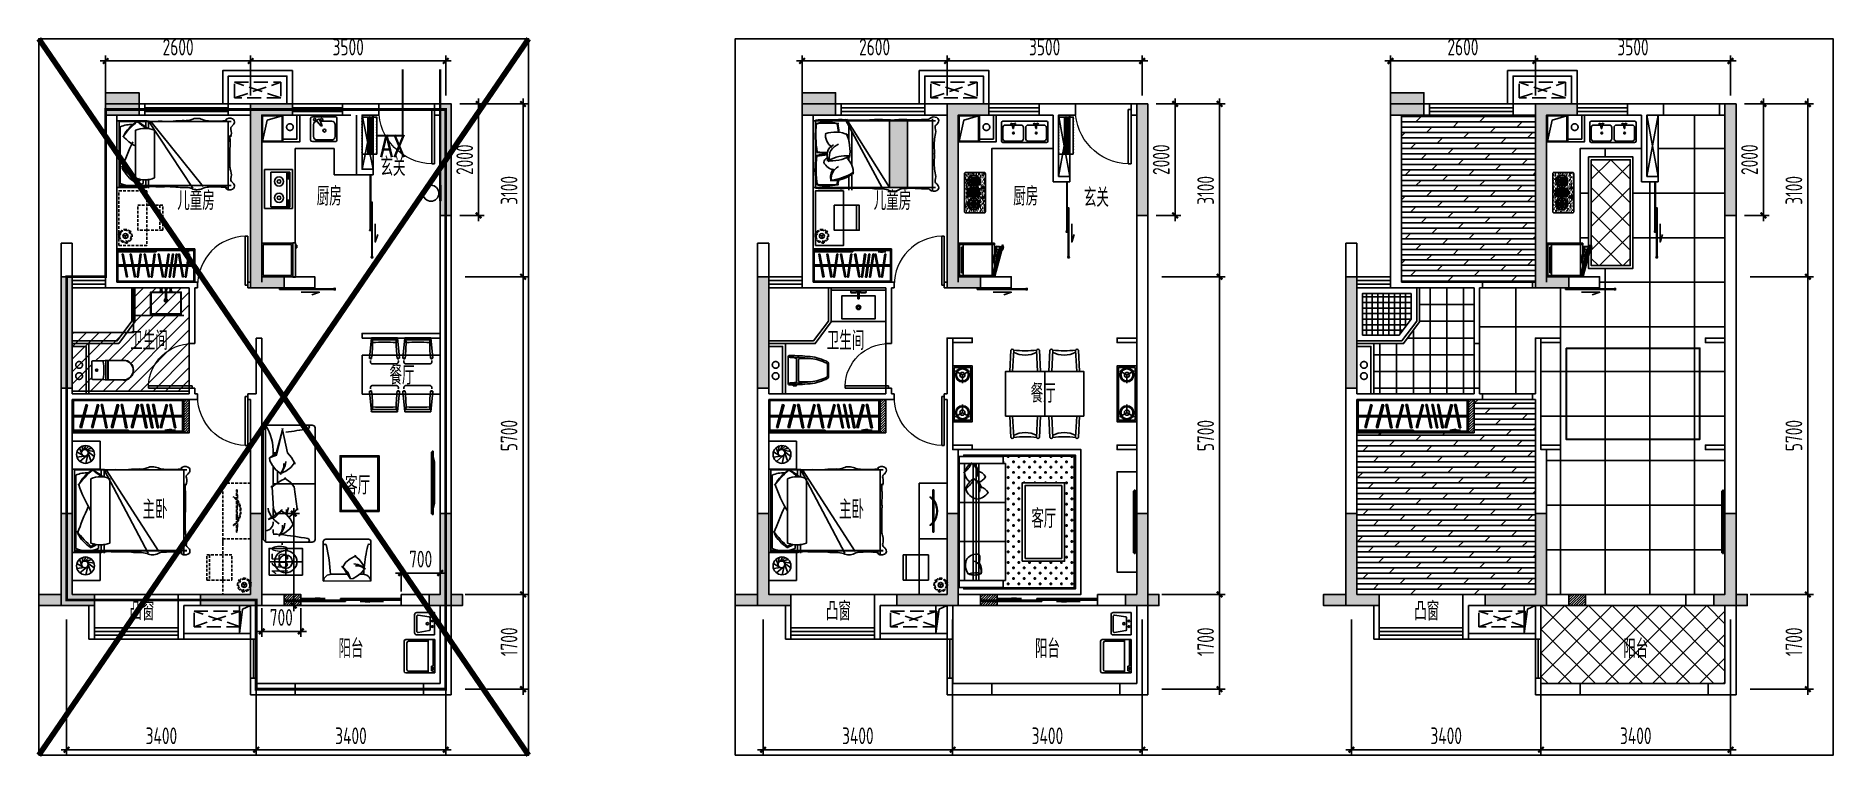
# Model space of a CAD drawing. Header units: millimetres. Extents: x -650 to 31581, y -2936 to 10021.
import ezdxf

# ---------------------------------------------------------------- set-up
doc = ezdxf.new("R2010")
doc.units = ezdxf.units.MM
doc.header["$LTSCALE"] = 1000
for name, pattern in [('1', [0.375, 0.25, -0.125]), ('DASH', [0.35, 0.25, -0.1]), ('PS', [3200, 1500, -200, 1500]), ('TRATTEGGIATA2', [0.375, 0.25, -0.125])]:
    doc.linetypes.add(name, pattern=pattern)
doc.layers.get('0').update_dxf_attribs({"linetype": 'CONTINUOUS'})
doc.layers.get('Defpoints').update_dxf_attribs({"color": 6, "linetype": 'CONTINUOUS'})
for name, color, linetype in [('!PboFF-Lamps', 9, 'CONTINUOUS'), ('0p-洞填充', 1, 'CONTINUOUS'), ('_弱电导线层', 4, 'CONTINUOUS'), ('_弱电设备层', 6, 'CONTINUOUS'), ('_强电导线层', 3, 'CONTINUOUS'), ('_电气辅助层', 5, 'CONTINUOUS'), ('A-Lvtry', 5, 'CONTINUOUS'), ('A-洞口', 105, 'CONTINUOUS'), ('A-烟气道', 105, 'CONTINUOUS'), ('A-看线', 105, 'CONTINUOUS'), ('A-空调室外机', 5, 'DASH'), ('A-降板区域', 251, 'CONTINUOUS'), ('AE-FLOR', 151, 'CONTINUOUS'), ('DIM', 3, 'CONTINUOUS'), ('P-Furniture(活动家具)', 134, 'CONTINUOUS'), ('P-Plumbing-fix(洁具)', 134, 'CONTINUOUS'), ('PS', 6, 'PS'), ('PUB_HATCH', 8, 'CONTINUOUS'), ('PUB_TEXT', 7, 'CONTINUOUS'), ('WALL', 2, 'CONTINUOUS'), ('WINDOW', 4, 'CONTINUOUS'), ('剪力墙', 6, 'CONTINUOUS'), ('商业', 2, 'CONTINUOUS'), ('家具', 8, 'CONTINUOUS'), ('栏杆', 142, 'CONTINUOUS'), ('门', 9, 'CONTINUOUS')]:
    doc.layers.add(name, color=color, linetype=linetype)
doc.layers.add('A-area', color=23, linetype='CONTINUOUS', plot=False)
doc.layers.add('A-FUR', color=8, linetype='CONTINUOUS', plot=False)
doc.styles.get("Standard").update_dxf_attribs({"font": 'tssdeng.shx', "bigfont": 'tssdchn.shx'})
doc.styles.add('Z1', font='romans1.shx', dxfattribs={"width": 0.7, "height": 521.964445, "bigfont": 'hztxt.shx'})
doc.styles.add('ZZ', font='tssdeng.shx', dxfattribs={"width": 0.7, "bigfont": 'tssdchn.shx'})
doc.dimstyles.new('TSSD_100_100', dxfattribs={"dimtxt": 300, "dimasz": 100, "dimexe": 100, "dimexo": 250, "dimgap": 100, "dimtad": 1, "dimdec": 0, "dimzin": 0, "dimdsep": 46, "dimtxsty": 'ZZ', "dimblk": 'ARCHTICK', "dimcen": 0, "dimdle": 100, "dimclrd": 256, "dimclrt": 7, "dimadec": 0, "dimazin": 0, "dimtfac": 1, "dimtdec": 0, "dimtix": 1, "dimtmove": 2, "dimatfit": 3, "dimfxl": 0, "dimtolj": 1, "dimtzin": 0, "dimarcsym": 0})
pattern_1 = [(45, (-2408135.977, -1062799.34), (-22.4506403, 22.4506403), [])]
pattern_2 = [(45, (-2395644.507, -1062799.34), (-22.4506403, 22.4506403), [])]
pattern_3 = [(45, (-2385093.073, -1062799.34), (-22.4506403, 22.4506403), [])]

msp = doc.modelspace()

# ---------------------------------------------------------------- texts
at = {"layer": '_强电导线层', "style": 'Z1', "width": 0.7}
msp.add_text('AX', height=400.06, dxfattribs=at).set_placement((5529.3, 7848.3))
at = {"layer": 'PUB_TEXT', "width": 0.7}
for s, p in [('玄关', (5528.2, 7504.2)), ('儿童房', (1884.1, 6896)), ('厨房', (4386.3, 6976)), ('儿童房', (14375.6, 6896)), ('厨房', (16877.8, 6976)), ('玄关', (18144, 6951.3)), ('卫生间', (1041.4, 4385.8)), ('卫生间', (13532.9, 4385.8)), ('餐厅', (5691.5, 3765.1)), ('餐厅', (17190.1, 3438)), ('客厅', (4896.2, 1792)), ('主卧', (1261.6, 1354.6)), ('主卧', (13753.1, 1354.6)), ('客厅', (17201.4, 1192.2)), ('凸窗', (1026.1, -467.4)), ('凸窗', (13517.6, -467.4)), ('凸窗', (24069, -467.4)), ('阳台', (4775.5, -1140.7)), ('阳台', (17266.9, -1140.7)), ('阳台', (27818.4, -1140.7))]:
    msp.add_text(s, height=337.59, dxfattribs=at).set_placement(p)

# ---------------------------------------------------------------- blocks, each defined once
blk = doc.blocks.new('u5g')
at = {"color": 8, "linetype": 'DASH', "ltscale": 20}
for p, q in [((10503, 151826), (10513, 151826)), ((10513, 151826), (10513, 151776)), ((12178, 151814), (10513, 151814)), ((12178, 151789), (10513, 151789)), ((12188, 151826), (12178, 151826)), ((12178, 151826), (12178, 151776)), ((10503, 151776), (10513, 151776)), ((12188, 151776), (12178, 151776))]:
    blk.add_line(p, q, dxfattribs=at)
at = {"color": 8, "ltscale": 20}
for p, q in [((11918, 151531), (12013, 151550)), ((12083, 151531), (11918, 151531)), ((12013, 151550), (12013, 151531)), ((10608, 151503), (10773, 151503)), ((10773, 151503), (10678, 151485)), ((10678, 151485), (10678, 151503))]:
    blk.add_line(p, q, dxfattribs=at)
at = {"linetype": 'DASH', "ltscale": 20}
for points in [[(12208, 152126), (10483, 152126), (10483, 151476), (12208, 151476)], [(10503, 151531), (11355, 151531), (11355, 151511), (10503, 151511)], [(11335, 151511), (12188, 151511), (12188, 151491), (11335, 151491)]]:
    blk.add_lwpolyline(points, close=True, dxfattribs=at)
blk.add_lwpolyline([(12188, 151476), (12188, 152106), (10503, 152106), (10503, 151476)], dxfattribs=at)
at = {"color": 8, "linetype": 'DASH', "ltscale": 20}
for points in [[(10603, 151579), (10697, 152027), (10720, 152022), (10626, 151574)], [(10780, 151579), (10874, 152027), (10897, 152022), (10803, 151574)], [(11001, 151572), (10931, 152024), (10954, 152028), (11025, 151576)], [(11087, 151579), (11181, 152027), (11204, 152022), (11110, 151574)], [(11310, 151572), (11240, 152024), (11263, 152028), (11334, 151576)], [(11397, 151579), (11490, 152027), (11513, 152022), (11420, 151574)], [(11618, 151572), (11547, 152024), (11570, 152028), (11641, 151576)], [(11711, 151572), (11640, 152024), (11663, 152028), (11734, 151576)], [(11797, 151572), (11726, 152024), (11749, 152028), (11820, 151576)], [(11843, 151579), (11936, 152027), (11959, 152022), (11866, 151574)], [(12064, 151572), (11993, 152024), (12016, 152028), (12087, 151576)]]:
    blk.add_lwpolyline(points, close=True, dxfattribs=at)
blk = doc.blocks.new('QWER34324')
at = {"layer": 'A-FUR'}
for p, q in [((-500, 0), (0, 0)), ((-40, -1200), (-40, 0)), ((-40, 0), (0, 0)), ((0, 0), (0, -1200)), ((-40, -12), (-2054, -12)), ((-40, -12), (-2054, -12)), ((-2000, -12), (-2000, -1251)), ((-608, -12), (-1552, -1182)), ((-575, -12), (-1364, -1208)), ((-678, -173), (-678, -1028)), ((-571, -12), (-571, -144)), ((-520, -12), (-520, -135)), ((-336, -1028), (-336, -173)), ((-63, -1126), (-63, -109)), ((-40, -1162), (-2054, -1162)), ((-40, -1165), (-2054, -1165)), ((-571, -1041), (-571, -1208)), ((-520, -1050), (-520, -1208)), ((0, -1200), (-500, -1200)), ((-473, -1061), (-473, -1126)), ((0, -1200), (-40, -1200))]:
    blk.add_line(p, q, dxfattribs=at)
for centre, radius, start, end in [((-2051, -24), 61.8, 114.6552, 197.0582), ((-2025, -61), 106, 45.7841, 118.7213), ((-1951, -1), 16, 93.3957, 183.4418), ((-1636, 205), 209, 267.1562, 297.4576), ((-1447, -169), 210, 87.9632, 116.1276), ((-1431, -151), 192, 63.047, 92.6492), ((-1226, 355), 355, 250.6064, 272.328), ((-1221, -2275), 2276, 85.9688, 89.7495), ((-1983, 14), 138, 203.7061, 231.956), ((-2098, -140), 53.6, 340.2311, 55.8644), ((-1820, -219), 236, 164.9987, 197.1808), ((-2003, -298), 43.4, 129.0734, 167.946), ((-2962, -320), 934, 354.9526, 3.4165), ((-1966, -1217), 1215, 83.9678, 90.0408), ((-1770, 1150), 1160, 266.6495, 276.12), ((-909, 1295), 1309, 263.3302, 272.3581), ((-778, -1524), 1513, 87.0776, 92.9224), ((-656, 791), 806, 266.782, 275.5915), ((-507, -588), 449, 67.6212, 112.3788), ((-481, -586), 584, 86.0367, 99.5331), ((-58, -703), 749, 113.8347, 131.4622), ((532, -1280), 1549, 124.5749, 131.8881), ((-775, -21402), 21401, 88.4924, 89.1043), ((-1547, -1387), 1811, 37.3131, 49.4206), ((-690, -564), 638, 26.4088, 59.0003), ((-605, 111), 625, 295.48, 321.1501), ((-268, -607), 539, 67.6212, 92.1024), ((-160, -2948), 2940, 87.6616, 91.0116), ((-1220, -371), 813, 176.6723, 181.7242), ((-3004, -350), 973, 356.9587, 1.5759), ((-9950, -650), 7922, 358.6733, 1.8401), ((-7673, -3674), 8088, 20.4586, 24.0484), ((-1820, -978), 236, 162.8192, 195.0013), ((-2329, -812), 300, 341.3052, 356.0421), ((-1524, 283), 1811, 309.9646, 322.6869), ((-667, -564), 638, 300.9997, 333.5912), ((-2051, -1173), 61.8, 162.9418, 245.3448), ((-1983, -1211), 138, 128.044, 156.2939), ((-2025, -1136), 106, 241.2787, 314.2159), ((-2098, -1057), 53.6, 304.1356, 19.7689), ((-1966, 20), 1215, 269.9592, 276.0322), ((-1951, -1196), 16, 176.5582, 266.6043), ((-1770, -2347), 1160, 83.88, 93.3505), ((-1636, -1402), 209, 62.5424, 92.8438), ((-1447, -1028), 210, 243.8724, 272.0368), ((-1431, -1046), 192, 267.3508, 296.953), ((-1226, -1552), 355, 87.672, 109.3936), ((-1221, 1078), 2276, 270.2505, 274.0312), ((-909, -2492), 1309, 87.6419, 96.6698), ((-778, 327), 1513, 267.0776, 272.9224), ((-656, -1988), 806, 84.4085, 93.218), ((-507, -613), 449, 247.6212, 292.3788), ((-481, -611), 584, 260.4669, 273.9633), ((-268, -627), 539, 247.6212, 292.3788), ((-775, 20205), 21401, 270.8957, 271.5076), ((-35, -425), 749, 237.4638, 246.1653), ((555, 176), 1549, 231.6372, 235.4251), ((-160, 1751), 2940, 268.9884, 272.3384)]:
    blk.add_arc(centre, radius, start, end, dxfattribs=at)
blk = doc.blocks.new('A$C40FB7DD8')
at = {"layer": 'A-FUR'}
for p, q in [((41, 2879), (0, 2829)), ((0, 2829), (0, 830)), ((41, 2879), (41, 780)), ((878, 2880), (48, 2880)), ((878, 2880), (48, 2880)), ((928, 2830), (928, 830)), ((928, 2830), (928, 830)), ((178, 2380), (178, 2340)), ((178, 2380), (178, 2340)), ((178, 2136), (178, 1789)), ((178, 2136), (178, 1789)), ((258, 2053), (258, 1846)), ((258, 2053), (258, 1846)), ((928, 1830), (178, 1830)), ((178, 1830), (235, 1830)), ((928, 1830), (178, 1830)), ((178, 1830), (235, 1830)), ((508, 1830), (928, 1830)), ((508, 1830), (928, 1830)), ((178, 1397), (178, 1247)), ((178, 1397), (178, 1247)), ((178, 1006), (178, 945)), ((178, 1006), (178, 945)), ((48, 780), (0, 830)), ((48, 780), (878, 780)), ((48, 780), (878, 780)), ((403, 670), (403, 190)), ((403, 670), (403, 190)), ((1076, 88), (1076, 790)), ((1121, 835), (1886, 835)), ((1931, 88), (1931, 790)), ((103, 430), (703, 430)), ((1931, 88), (1077, 82)), ((1224, 205), (1511, 205)), ((1728, 205), (1782, 205))]:
    blk.add_line(p, q, dxfattribs=at)
for points in [[(109, 2296), (240, 2344), (347, 2798), (229, 2372), (109, 2296)], [(109, 2296), (240, 2344), (347, 2798), (229, 2372), (109, 2296)], [(347, 2798), (336, 2818)], [(347, 2798), (336, 2818)], [(347, 2798), (352, 2821)], [(347, 2798), (352, 2821)], [(559, 2203), (508, 2301), (436, 2384), (347, 2798)], [(559, 2203), (508, 2301), (436, 2384), (347, 2798)], [(109, 2296), (117, 2242), (163, 2154), (227, 2077), (306, 2015)], [(109, 2296), (117, 2242), (163, 2154), (227, 2077), (306, 2015)], [(306, 2015), (358, 2077), (392, 2150), (406, 2229)], [(306, 2015), (358, 2077), (392, 2150), (406, 2229)], [(306, 2015), (406, 2054), (493, 2118), (559, 2203), (577, 2190)], [(306, 2015), (406, 2054), (493, 2118), (559, 2203), (577, 2190)], [(306, 2015), (347, 2066), (368, 2128), (367, 2193)], [(306, 2015), (347, 2066), (368, 2128), (367, 2193)], [(306, 2015), (312, 1992)], [(306, 2015), (325, 2002)], [(306, 2015), (312, 1992)], [(306, 2015), (325, 2002)], [(394, 1923), (384, 1943)], [(394, 1923), (384, 1943)], [(559, 2203), (565, 2181)], [(559, 2203), (565, 2181)], [(157, 1772), (134, 1775)], [(157, 1772), (134, 1775)], [(157, 1772), (141, 1789)], [(157, 1772), (141, 1789)], [(157, 1772), (186, 1370), (234, 1283)], [(157, 1772), (186, 1370), (234, 1283)], [(606, 1379), (556, 1776), (483, 1859), (394, 1923)], [(606, 1379), (556, 1776), (483, 1859), (394, 1923)], [(88, 1390), (96, 1336), (143, 1248), (207, 1171), (286, 1109)], [(88, 1390), (96, 1336), (143, 1248), (207, 1171), (286, 1109)], [(88, 1190), (220, 1238), (326, 1342), (208, 1266), (88, 1190)], [(88, 1190), (220, 1238), (326, 1342), (208, 1266), (88, 1190)], [(326, 1342), (315, 1362)], [(326, 1342), (315, 1362)], [(326, 1342), (332, 1365)], [(326, 1342), (332, 1365)], [(538, 1097), (488, 1195), (416, 1278), (326, 1342)], [(538, 1097), (488, 1195), (416, 1278), (326, 1342)], [(411, 1282), (415, 1369)], [(411, 1282), (415, 1369)], [(419, 1275), (454, 1405)], [(419, 1275), (454, 1405)], [(459, 1232), (543, 1296), (606, 1379)], [(459, 1232), (543, 1296), (606, 1379)], [(606, 1379), (625, 1365)], [(606, 1379), (612, 1356)], [(606, 1379), (625, 1365)], [(606, 1379), (612, 1356)], [(286, 909), (338, 971), (372, 1044), (386, 1123)], [(286, 909), (338, 971), (372, 1044), (386, 1123)], [(286, 909), (386, 948), (472, 1012), (538, 1097), (557, 1084)], [(286, 909), (386, 948), (472, 1012), (538, 1097), (557, 1084)], [(286, 909), (326, 960), (347, 1022), (347, 1087)], [(286, 909), (326, 960), (347, 1022), (347, 1087)], [(538, 1097), (545, 1075)], [(538, 1097), (545, 1075)], [(286, 909), (292, 886)], [(286, 909), (305, 896)], [(286, 909), (292, 886)], [(286, 909), (305, 896)], [(336, 780), (336, 730)], [(1426, 338), (1405, 343)], [(1426, 338), (1407, 328)], [(1646, 529), (1557, 484), (1483, 419), (1426, 338)], [(1562, 124), (1519, 243), (1426, 338), (1494, 232), (1562, 124)], [(1815, 302), (1759, 349), (1694, 379), (1623, 392)], [(1815, 302), (1780, 392), (1722, 470), (1646, 529), (1657, 546)], [(1646, 529), (1666, 535)], [(1815, 302), (1769, 339), (1713, 357), (1655, 357)], [(1562, 124), (1611, 131), (1690, 174), (1759, 231), (1815, 302)], [(1815, 302), (1827, 319)], [(1815, 302), (1836, 308)]]:
    blk.add_lwpolyline(points, dxfattribs=at)
for points in [[(2077, 1330), (1377, 1330), (1377, 2330), (2077, 2330)], [(2057, 1350), (1397, 1350), (1397, 2310), (2057, 2310)], [(103, 190), (703, 190), (703, 670), (103, 670)], [(103, 190), (703, 190), (703, 670), (103, 670)]]:
    blk.add_lwpolyline(points, close=True, dxfattribs=at)
for radius in [200, 200, 120, 120]:
    blk.add_circle((403, 430), radius, dxfattribs=at)
for centre, radius, start, end in [((-691, 2409), 870, 357.129, 32.6893), ((-691, 2409), 870, 357.129, 32.6893), ((-80, 7199), 4469, 276.2284, 281.3225), ((-80, 7199), 4469, 276.2284, 281.3225), ((796, 2848), 32, 272.8767, 87.1233), ((796, 2848), 32, 272.8767, 87.1233), ((878, 2830), 50, 0, 90), ((878, 2830), 50, 0, 90), ((18, 4838), 2463, 273.7377, 275.4374), ((18, 4838), 2463, 273.7377, 275.4374), ((893, 879), 1157, 115.5423, 129.5101), ((893, 879), 1157, 115.5423, 129.5101), ((21, 1138), 158, 277.538, 2.7136), ((21, 1138), 158, 277.538, 2.7136), ((-20, -2497), 3429, 85.0947, 86.691), ((-20, -2497), 3429, 85.0947, 86.691), ((-55, -3292), 4223, 78.3483, 85.1217), ((-55, -3292), 4223, 78.3483, 85.1217), ((796, 812), 32, 272.8767, 87.1233), ((796, 812), 32, 272.8767, 87.1233), ((878, 830), 50, 270, 0), ((878, 830), 50, 270, 0), ((1121, 790), 45, 90, 180), ((1121, 790), 45, 90, 180), ((1105, 716), 28.8, 2.8767, 177.1233), ((1105, 716), 28.8, 2.8767, 177.1233), ((-2199, -9), 3411, 3.5908, 12.301), ((-2199, -9), 3411, 3.5908, 12.301), ((4881, 27), 3086, 167.0601, 174.5777), ((1902, 716), 28.8, 2.8767, 177.1233), ((1886, 790), 45, 0, 90), ((1218, 63), 142, 87.2864, 172.462), ((1789, 63), 142, 7.538, 92.7136), ((4881, 27), 3086, 175.0947, 176.691)]:
    blk.add_arc(centre, radius, start, end, dxfattribs=at)
blk = doc.blocks.new('chair4')
at = {"linetype": 'DASH', "ltscale": 200}
for p, q in [((-470, 211), (-470, -211)), ((-426, 250), (-410, 249)), ((-426, -250), (-410, -249))]:
    blk.add_line(p, q, dxfattribs=at)
at = {"ltscale": 20}
for p, q in [((-389, 247), (-372, 245)), ((-365, 269), (0, 234)), ((-40, 214), (-40, -214)), ((0, 234), (0, -234)), ((-389, -247), (-372, -245)), ((-365, -269), (0, -234))]:
    blk.add_line(p, q, dxfattribs=at)
at = {"linetype": 'DASH', "ltscale": 200, "extrusion": (0, 0, -1)}
for centre, start_param, end_param in [((-430, 211), 3.926991, 5.586837), ((-430, -211), 2.267145, 3.926991)]:
    blk.add_ellipse(centre, major_axis=(28.3, 28.3), ratio=1, start_param=start_param, end_param=end_param, dxfattribs=at)
at = {"ltscale": 20, "extrusion": (0, 0, -1)}
for centre, major_axis, ratio, start_param, end_param in [((-366, 237), (5.66, -5.66), 1, 0.914477, 2.702691), ((-440, 264), (50.3, 50.3), 1, 0.774487, 1.131895), ((-365, 265), (2.83, 2.83), 1, 3.91608, 5.586837), ((-125, 1886), (-1792, 85), 0.932857, 4.621064, 4.803714), ((-2033, -2), (-3, 2384), 0.819086, 1.481782, 1.659811), ((-6, 198), (26.3, 26.3), 1, 4.375488, 5.671939), ((-366, -237), (5.66, 5.66), 1, 3.580494, 5.368708), ((-440, -264), (50.3, -50.3), 1, -1.131895, -0.774487), ((-365, -265), (2.83, -2.83), 1, 0.696349, 2.367105), ((-125, -1886), (1792, 85), 0.932857, 4.621064, 4.803714), ((-6, -198), (26.3, 26.3), 1, 2.182042, 3.478494)]:
    blk.add_ellipse(centre, major_axis=major_axis, ratio=ratio, start_param=start_param, end_param=end_param, dxfattribs=at)
blk = doc.blocks.new('canzhuo01')
for p, q in [((38357, 175033), (36957, 175033)), ((38357, 174333), (38357, 175033)), ((36957, 174333), (38357, 174333))]:
    blk.add_line(p, q)
at = {"extrusion": (0, 0, -1), "xscale": -1, "zscale": -1, "rotation": 270}
for p in [(-37357, 175347), (-37957, 175347)]:
    blk.add_blockref('chair4', p, dxfattribs=at)
at = {"xscale": -1, "rotation": 90}
for p in [(37357, 174019), (37957, 174019)]:
    blk.add_blockref('chair4', p, dxfattribs=at)
blk = doc.blocks.new('床-次')
for p, q in [((0, 1250), (-500, 1250)), ((-500, 1250), (-500, 750)), ((-282, 1064), (-395, 976)), ((-265, 1087), (-391, 1062)), ((-251, 1095), (-351, 1126)), ((-288, 1032), (-341, 888)), ((-230, 1100), (-298, 1161)), ((-280, 1009), (-244, 852)), ((-254, 985), (-140, 886)), ((-211, 1097), (-247, 1171)), ((-213, 982), (-86, 965)), ((-179, 1074), (-190, 1164)), ((-185, 997), (-86, 1057)), ((-168, 1033), (-134, 1132)), ((0, 750), (0, 1250)), ((-40, 738), (-2054, 738)), ((-40, 738), (-2054, 738)), ((-2000, 738), (-2000, -801)), ((-608, 738), (-1552, -732)), ((-575, 738), (-1364, -758)), ((-571, 738), (-571, 606)), ((-520, 738), (-520, 615)), ((-500, 750), (0, 750)), ((-40, -750), (-40, 750)), ((-40, 750), (0, 750)), ((0, 750), (0, -750)), ((-678, 577), (-678, -578)), ((-336, -578), (-336, 577)), ((-63, -676), (-63, 641)), ((-571, -591), (-571, -758)), ((-520, -600), (-520, -758)), ((-473, -611), (-473, -676)), ((-40, -712), (-2054, -712)), ((-40, -715), (-2054, -715)), ((0, -750), (-500, -750)), ((-500, -750), (-500, -1250)), ((-282, -936), (-395, -1024)), ((-265, -913), (-391, -938)), ((-251, -905), (-351, -874)), ((-230, -900), (-298, -839)), ((-211, -903), (-247, -829)), ((-179, -926), (-190, -836)), ((-185, -1003), (-86, -943)), ((-168, -967), (-134, -868)), ((0, -750), (-40, -750)), ((0, -1250), (0, -750)), ((-500, -1250), (0, -1250)), ((-288, -968), (-341, -1112)), ((-280, -991), (-244, -1148)), ((-254, -1015), (-140, -1114)), ((-213, -1018), (-86, -1035))]:
    blk.add_line(p, q)
for centre, radius in [((-239, 1012), 160), ((-228, 1040), 60), ((-239, -988), 160), ((-228, -960), 60)]:
    blk.add_circle(centre, radius)
for centre, radius, start, end in [((-2051, 726), 61.8, 114.6552, 197.0582), ((-1983, 764), 138, 203.7061, 231.956), ((-2025, 689), 106, 45.7841, 118.7213), ((-2098, 610), 53.6, 340.2311, 55.8644), ((-1951, 749), 16, 93.3957, 183.4418), ((-1966, -467), 1215, 83.9678, 90.0408), ((-1770, 1900), 1160, 266.6495, 276.12), ((-1636, 955), 209, 267.1562, 297.4576), ((-1447, 581), 210, 87.9632, 116.1276), ((-1431, 599), 192, 63.047, 92.6492), ((-1226, 1105), 355, 250.6064, 272.328), ((-1221, -1525), 2276, 85.9688, 89.7495), ((-909, 2045), 1309, 263.3302, 272.3581), ((-778, -774), 1513, 87.0776, 92.9224), ((-656, 1541), 806, 266.782, 275.5915), ((-481, 164), 584, 86.0367, 99.5331), ((-58, 47), 749, 113.8347, 131.4622), ((532, -530), 1549, 124.5749, 131.8881), ((-775, -20652), 21401, 88.4924, 89.1043), ((-1547, -637), 1811, 37.3131, 49.4206), ((-690, 186), 638, 26.4088, 59.0003), ((-268, 143), 539, 67.6212, 92.1024), ((-160, -2198), 2940, 87.6616, 91.0116), ((-1820, 531), 236, 164.9987, 197.1808), ((-2003, 452), 43.4, 129.0734, 167.946), ((5743, 272), 7776, 179.4426, 181.0757), ((-2962, 430), 934, 354.9526, 3.4165), ((-507, 162), 449, 67.6212, 112.3788), ((-2186, 1137), 2172, 328.3558, 342.1044), ((-1220, 79), 813, 176.6723, 181.7242), ((-9950, -200), 7922, 358.6733, 1.8401), ((-7673, -3224), 8088, 20.4586, 24.0484), ((-2098, -607), 53.6, 304.1356, 19.7689), ((-1820, -528), 236, 162.8192, 195.0013), ((-2329, -362), 300, 341.3052, 356.0421), ((-507, -163), 449, 247.6212, 292.3788), ((-35, 25), 749, 237.4638, 246.1653), ((555, 626), 1549, 231.6372, 235.4251), ((-1524, 733), 1811, 309.9646, 322.6869), ((-667, -114), 638, 300.9997, 333.5912), ((-2051, -723), 61.8, 162.9418, 245.3448), ((-1983, -761), 138, 128.044, 156.2939), ((-2025, -686), 106, 241.2787, 314.2159), ((-1966, 470), 1215, 269.9592, 276.0322), ((-1951, -746), 16, 176.5582, 266.6043), ((-1770, -1897), 1160, 83.88, 93.3505), ((-1636, -952), 209, 62.5424, 92.8438), ((-1447, -578), 210, 243.8724, 272.0368), ((-1431, -596), 192, 267.3508, 296.953), ((-1226, -1102), 355, 87.672, 109.3936), ((-1221, 1528), 2276, 270.2505, 274.0312), ((-909, -2042), 1309, 87.6419, 96.6698), ((-778, 777), 1513, 267.0776, 272.9224), ((-656, -1538), 806, 84.4085, 93.218), ((-481, -161), 584, 260.4669, 273.9633), ((-268, -177), 539, 247.6212, 292.3788), ((-775, 20655), 21401, 270.8957, 271.5076), ((-160, 2201), 2940, 268.9884, 272.3384)]:
    blk.add_arc(centre, radius, start, end)
at = {"text_generation_flag": 4, "width": 0.8, "flags": 9}
for tag, p in [('XSIZE', (-239, 1012)), ('YSIZE', (-239, 1012)), ('XSIZE', (-239, -988)), ('YSIZE', (-239, -988))]:
    blk.add_attdef(tag, p, '', height=0.5, rotation=180, dxfattribs=at)
blk = doc.blocks.new('A$C2EEA3612')
at = {"linetype": 'Continuous'}
for p, q in [((-180, 570), (-173, 300)), ((-175, 570), (-168, 300)), ((175, 570), (168, 300)), ((180, 570), (173, 300)), ((-173, 300), (-171, 240)), ((-172, 255), (172, 255)), ((-171, 240), (-169, 187)), ((-169, 187), (-166, 19)), ((-163, 295), (163, 295)), ((-163, 290), (163, 290)), ((-146, 0), (146, 0)), ((169, 187), (166, 19)), ((171, 240), (169, 187)), ((173, 300), (171, 240))]:
    blk.add_line(p, q, dxfattribs=at)
for radius in [20, 15]:
    blk.add_circle((0, 90), radius, dxfattribs=at)
for centre, radius, start, end in [((0, 570), 180, 0, 180), ((0, 570), 175, 0, 180), ((-163, 300), 10, 181.7534, 270), ((-149, 187), 20, 99.8557, 181.7534), ((-163, 300), 5, 181.7534, 270), ((-146, 20), 20, 181.7534, 270), ((0, -673), 893, 80.1443, 99.8557), ((146, 20), 20, 270, 358.2466), ((149, 187), 20, 358.2466, 80.1443), ((163, 300), 5, 270, 358.2466), ((163, 300), 10, 270, 358.2466)]:
    blk.add_arc(centre, radius, start, end, dxfattribs=at)
blk = doc.blocks.new('g3wr')
at = {"color": 251}
blk.add_wipeout([(92376, 176270), (92376, 176416), (92376, 176562), (92382, 176575), (92396, 176582), (92459, 176583), (92576, 176581), (92666, 176589), (92736, 176588), (92946, 176596), (92946, 176591), (93057, 176558), (93057, 176558), (93126, 176416), (93076, 176298), (92946, 176236), (92831, 176244), (92676, 176243), (92576, 176251), (92396, 176250)], dxfattribs=at)
at = {"xscale": -1, "rotation": 270}
blk.add_blockref('A$C2EEA3612', (92376, 176416), dxfattribs=at)
blk = doc.blocks.new('ktswaj')
at = {"linetype": 'DASH'}
blk.add_lwpolyline([(15990, 179083), (15990, 178253), (16268, 178253), (16268, 179083)], close=True, dxfattribs=at)
for points in [[(15990, 179083), (16268, 178253)], [(15990, 178253), (16268, 179083)]]:
    blk.add_lwpolyline(points, dxfattribs=at)
blk = doc.blocks.new('zt1')
at = {"layer": 'A-Lvtry', "linetype": 'Continuous'}
for p, q in [((-700, 0), (0, 0)), ((-700, -500), (-700, 0)), ((0, 0), (0, -500)), ((0, -500), (-700, -500))]:
    blk.add_line(p, q, dxfattribs=at)
at = {"layer": 'A-Lvtry'}
for p, q in [((-673, -113), (-673, -456)), ((-51, -113), (-673, -113)), ((-51, -456), (-51, -113)), ((-673, -400), (-51, -400)), ((-673, -456), (-51, -456)), ((-641, -422), (-641, -434)), ((-566, -432), (-630, -432)), ((-630, -432), (-630, -448)), ((-630, -448), (-566, -448)), ((-566, -448), (-566, -432)), ((-549, -423), (-549, -434)), ((-168, -422), (-168, -434)), ((-157, -432), (-157, -448)), ((-93, -432), (-157, -432)), ((-157, -448), (-93, -448)), ((-93, -448), (-93, -432)), ((-76, -423), (-76, -434))]:
    blk.add_line(p, q, dxfattribs=at)
for points in [[(-549, -423, 0.259034), (-551, -420, 0.076276), (-563, -415, 0.036515), (-576, -412, 0.026615), (-595, -411, 0.026615), (-614, -412, 0.036515), (-627, -415, 0.076276), (-639, -420, 0.259034), (-641, -423, 0.078462), (-641, -424, 0.056762)], [(-549, -434, 0.259034), (-551, -430, 0.076276), (-563, -425, 0.036515), (-576, -423, 0.026615), (-595, -422, 0.026615), (-614, -423, 0.036515), (-627, -425, 0.076276), (-639, -430, 0.259034), (-641, -434, 0.259034), (-639, -437, 0.056762), (-630, -441, 0.036515)], [(-566, -443, 0.008736), (-563, -442, 0.076276), (-551, -437, 0.259034), (-549, -434, 0.259034)], [(-76, -423, 0.259034), (-78, -420, 0.076276), (-90, -415, 0.036515), (-103, -412, 0.026615), (-122, -411, 0.026615), (-141, -412, 0.036515), (-154, -415, 0.076276), (-166, -420, 0.259034), (-168, -423, 0.078462), (-168, -424, 0.056762)], [(-76, -434, 0.259034), (-78, -430, 0.076276), (-90, -425, 0.036515), (-103, -423, 0.026615), (-122, -422, 0.026615), (-141, -423, 0.036515), (-154, -425, 0.076276), (-166, -430, 0.259034), (-168, -434, 0.259034), (-166, -437, 0.056762), (-157, -441, 0.036515)], [(-93, -443, 0.008736), (-90, -442, 0.076276), (-78, -437, 0.259034), (-76, -434, 0.259034)]]:
    blk.add_lwpolyline(points, format="xyb", dxfattribs=at)
at = {"layer": 'A-Lvtry', "linetype": 'Continuous'}
for centre, radius in [((-508, -259), 82.5), ((-508, -259), 31.6), ((-216, -259), 82.5), ((-216, -259), 31.6)]:
    blk.add_circle(centre, radius, dxfattribs=at)
at = {"layer": 'A-Lvtry', "width": 0.8, "flags": 9}
for tag in ['YSIZE', 'XSIZE']:
    blk.add_attdef(tag, (-350, 0), '', height=0.5, dxfattribs=at)
blk = doc.blocks.new('t4')
at = {"layer": 'A-Lvtry'}
for p, q in [((3876515, 2551820), (3876515, 2552229)), ((3876545, 2552260), (3876931, 2552260)), ((3876545, 2552145), (3876545, 2551880)), ((3876820, 2552206), (3876606, 2552206)), ((3876790, 2552072), (3876875, 2552142)), ((3876903, 2552093), (3876800, 2552055)), ((3876881, 2551880), (3876881, 2552085)), ((3876914, 2552122), (3876906, 2552136)), ((3876962, 2552229), (3876962, 2551820)), ((3876931, 2551789), (3876545, 2551789)), ((3876606, 2551820), (3876820, 2551820)), ((3876800, 2552055), (3876790, 2552072))]:
    blk.add_line(p, q, dxfattribs=at)
at = {"layer": 'A-Lvtry', "extrusion": (3.92285e-11, -1.08889e-08, 1)}
for centre, major_axis, start_param, end_param in [((3876545, 2552229), (-21.6, 21.6, 0), -0.785398, 0.785398), ((3876606, 2552145), (-43.1, 43.1, 0), -0.785398, 0.785398), ((3876820, 2552145), (43.1, 43.1, 0), 5.497787, 7.068583), ((3876888, 2552126), (14.4, 14.4, 0), 6.021386, 7.757331), ((3876911, 2552185), (-14.4, 14.4, 0), 4.712389, 10.995574), ((3876911, 2552063), (14.4, 14.4, 0), 6.283185283893945, 12.56637059107353), ((3876896, 2552112), (-14.4, 14.4, 0), 2.714645, 4.45059), ((3876931, 2552229), (-21.6, 21.6, 0), 3.926991, 5.497787), ((3876545, 2551820), (21.6, 21.6, 0), 2.356194, 3.926991), ((3876606, 2551880), (-43.1, 43.1, 0), 0.785398, 2.356194), ((3876713, 2552013), (18, 18, 0), 6.283185283897186, 12.56637059107677), ((3876820, 2551880), (-43.1, 43.1, 0), 2.356194, 3.926991), ((3876931, 2551820), (-21.6, 21.6, 0), 2.356194, 3.926991)]:
    blk.add_ellipse(centre, major_axis=major_axis, ratio=1, start_param=start_param, end_param=end_param, dxfattribs=at)
blk = doc.blocks.new('BX1')
at = {"layer": 'P-Furniture(活动家具)'}
for p, q in [((-560, 8), (-608, 8)), ((-608, 8), (-608, -608)), ((-560, -608), (-560, 8)), ((0, 0), (-560, 0)), ((0, -600), (0, 0)), ((-560, 0), (-560, -600)), ((-631, -564), (-631, -520)), ((-631, -520), (-608, -520)), ((-608, -564), (-631, -564)), ((-608, -520), (-608, -564)), ((-608, -608), (-560, -608)), ((-560, -600), (0, -600))]:
    blk.add_line(p, q, dxfattribs=at)
at = {"layer": 'P-Furniture(活动家具)', "color": 251}
for p, q in [((-24, -24), (-536, -24)), ((-536, -24), (-536, -576)), ((-24, -576), (-24, -24)), ((-536, -576), (-24, -576))]:
    blk.add_line(p, q, dxfattribs=at)
blk = doc.blocks.new('A$C12CE3BE6')
at = {"ltscale": 10}
for p, q in [((220, 412), (160, 412)), ((160, 412), (160, 405)), ((220, 405), (160, 405)), ((180, 469), (200, 469)), ((180, 412), (180, 435)), ((182, 422), (182, 442)), ((197, 442), (182, 442)), ((197, 422), (182, 422)), ((184, 442), (184, 469)), ((187, 412), (187, 422)), ((193, 412), (193, 422)), ((195, 442), (195, 469)), ((197, 422), (197, 442)), ((200, 412), (200, 435)), ((220, 405), (220, 412)), ((285, 469), (265, 469)), ((265, 260), (265, 435)), ((285, 260), (285, 435)), ((330, 412), (390, 412)), ((330, 405), (330, 412)), ((330, 405), (390, 405)), ((370, 469), (350, 469)), ((350, 412), (350, 435)), ((352, 422), (352, 442)), ((352, 442), (367, 442)), ((352, 422), (367, 422)), ((354, 442), (354, 469)), ((357, 412), (357, 422)), ((363, 412), (363, 422)), ((365, 442), (365, 469)), ((367, 422), (367, 442)), ((370, 412), (370, 435)), ((390, 412), (390, 405))]:
    blk.add_line(p, q, dxfattribs=at)
for p, q in [((261, 236), (289, 264)), ((261, 264), (289, 236))]:
    blk.add_line(p, q)
for points in [[(0, 0), (0, 400), (550, 400), (550, 0)], [(10, 10), (10, 390), (540, 390), (540, 10)]]:
    blk.add_lwpolyline(points, close=True)
for points in [[(200, 435), (200, 469), (215, 469), (215, 475), (165, 475), (165, 469), (180, 469), (180, 435)], [(285, 435), (285, 469), (300, 469), (300, 475), (250, 475), (250, 469), (265, 469), (265, 435)], [(370, 435), (370, 469), (385, 469), (385, 475), (335, 475), (335, 469), (350, 469), (350, 435)]]:
    blk.add_lwpolyline(points, dxfattribs=at)
for centre in [(190, 409), (360, 409)]:
    blk.add_circle(centre, 3.5, dxfattribs=at)
for radius in [29.1, 20]:
    blk.add_circle((275, 250), radius)
blk.add_arc((275, 260), 10, 180, 0, dxfattribs=at)
blk = doc.blocks.new('32Y54')
at = {"linetype": 'DASH', "ltscale": 20}
for p, q in [((-6927, 151563), (-6927, 152666)), ((-6911, 152666), (-6927, 152666)), ((-6911, 151548), (-6911, 152683)), ((-6911, 151548), (-6911, 152683)), ((-6896, 152683), (-6911, 152683)), ((-6896, 151548), (-6896, 152683)), ((-6896, 152590), (-6869, 152491)), ((-6869, 152491), (-6869, 151747)), ((-6896, 151548), (-6911, 151548)), ((-6896, 151649), (-6869, 151747))]:
    blk.add_line(p, q, dxfattribs=at)
at = {"linetype": 'ByBlock', "ltscale": 20}
blk.add_line((-6911, 151563), (-6927, 151563), dxfattribs=at)
blk = doc.blocks.new('__附着_A10-SGT-95户型_TEN24QEP_设计区$0$A-Toilet-9')
for p, q in [((-300, 0), (-300, 520)), ((-270, 550), (270, 550)), ((-270, 120), (-270, 470)), ((-240, 500), (240, 500)), ((270, 120), (270, 470)), ((300, 0), (300, 520)), ((-300, 120), (300, 120)), ((-300, 30), (180, 30)), ((-300, 0), (300, 0)), ((180, 60), (260, 60)), ((180, 30), (180, 60)), ((260, 30), (260, 60)), ((260, 30), (300, 30))]:
    blk.add_line(p, q)
blk.add_circle((220, 30), 15)
for centre, start, end in [((-270, 520), 90, 180), ((-240, 470), 90, 180), ((240, 470), 0, 90), ((270, 520), 0, 90)]:
    blk.add_arc(centre, 30, start, end)
blk = doc.blocks.new('__附着_A10-SGT-95户型_TEN24QEP_设计区$0$A-Kitchen-9')
at = {"ltscale": 0.6}
blk.add_line((400, -320), (400, 0), dxfattribs=at)
blk.add_lwpolyline([(400, 0), (0, 0), (0, -320, 0.414214), (40, -360), (360, -360, 0.414214), (400, -320)], format="xyb", dxfattribs=at)
blk.add_lwpolyline([(400, 0), (0, 0), (0, -320, 0.414214), (40, -360), (360, -360, 0.414214), (400, -320)], format="xyb", dxfattribs=at)
blk.add_lwpolyline([(323, -97), (356, -297, -0.463455), (336, -320), (64, -320, -0.463455), (44, -297), (77, -97, -0.366629), (97, -80), (303, -80, -0.366629)], format="xyb", close=True, dxfattribs=at)
blk.add_lwpolyline([(323, -97), (356, -297, -0.463455), (336, -320), (64, -320, -0.463455), (44, -297), (77, -97, -0.366629), (97, -80), (303, -80, -0.366629)], format="xyb", close=True, dxfattribs=at)
for centre, radius in [((150, -40), 15), ((200, -130), 20), ((250, -40), 15)]:
    blk.add_circle(centre, radius, dxfattribs=at)
blk = doc.blocks.new('$DorLib2D$00000131')
at = {"color": 0, "linetype": 'Continuous'}
for p, q in [((0.15, 0.125), (0.232, 0.197)), ((0.232, 0.197), (0.232, 0.125)), ((-0.5, 0.125), (-0.5, 0)), ((0.019, 0.125), (-0.5, 0.125)), ((-0.5, 0), (0.019, 0)), ((-0.024, 0), (0.5, 0)), ((-0.024, -0.125), (-0.024, 0)), ((0.019, 0), (0.019, 0.125)), ((0.35, 0.125), (0.15, 0.125)), ((0.5, 0), (0.5, -0.125)), ((-0.35, -0.125), (-0.15, -0.125)), ((-0.232, -0.197), (-0.232, -0.125)), ((-0.15, -0.125), (-0.232, -0.197)), ((0.5, -0.125), (-0.024, -0.125))]:
    blk.add_line(p, q, dxfattribs=at)
blk = doc.blocks.new('$TCHSYS$WIN2D')
for p, q in [((-0.5, 0.5), (0.5, 0.5)), ((-0.5, 0.5), (-0.5, -0.5)), ((0.5, 0.5), (0.5, -0.5)), ((0.5, 0.167), (-0.5, 0.167)), ((0.5, -0.167), (-0.5, -0.167)), ((-0.5, -0.5), (0.5, -0.5))]:
    blk.add_line(p, q)
blk = doc.blocks.new('$DorLib2D$00000001')
for p, q in [((0.45, 0.975), (0.5, 0.975)), ((0.45, 0), (0.45, 0.975)), ((0.5, 0), (0.5, 0.975)), ((0.5, 0), (0.45, 0))]:
    blk.add_line(p, q)
at = {"lineweight": 13}
blk.add_arc((0.475, 0), 0.975, 91.4693, 180, dxfattribs=at)
blk = doc.blocks.new('A3ktsjw')
at = {"layer": '栏杆'}
for points in [[(-26114, 169535), (-26114, 170135), (-24864, 170135), (-24864, 169535)], [(-26014, 169535), (-26014, 170035), (-24964, 170035), (-24964, 169535)]]:
    blk.add_lwpolyline(points, dxfattribs=at)
at = {"layer": 'A-空调室外机', "extrusion": (0, 0, -1), "zscale": -1, "rotation": 90}
blk.add_blockref('ktswaj', (204157, 153656), dxfattribs=at)
blk = doc.blocks.new('家用多媒体布线箱')
at = {"layer": '_弱电设备层', "color": 14, "const_width": 100}
blk.add_lwpolyline([(-334, 138), (334, 138)], dxfattribs=at)
at = {"layer": '_弱电设备层'}
blk.add_lwpolyline([(-334, 264), (334, 264), (334, 0), (-334, 0)], close=True, dxfattribs=at)
at = {"layer": '_电气辅助层'}
for p in [(-334, 132), (-298, 264), (-298, 0), (-248, 264), (-248, 0), (-198, 264), (-198, 0), (-148, 264), (-148, 0), (-98, 264), (-98, 0), (-48, 264), (-48, 0), (2, 264), (2, 0), (52, 264), (52, 0), (102, 264), (102, 0), (152, 264), (152, 0), (202, 264), (202, 0), (252, 264), (252, 0), (302, 264), (302, 0), (334, 132)]:
    blk.add_point(p, dxfattribs=at)
blk = doc.blocks.new('可视对讲室内机')
at = {"layer": '_弱电设备层', "const_width": 50}
blk.add_lwpolyline([(-149, 0), (149, 0)], dxfattribs=at)
at = {"layer": '_弱电设备层'}
blk.add_circle((4, 174), 150, dxfattribs=at)
at = {"layer": '_电气辅助层'}
for p in [(-149, 0), (149, 0)]:
    blk.add_point(p, dxfattribs=at)
blk = doc.blocks.new('!pboFF-Reading lamp-H_W_L-T-01')
at = {"linetype": '1', "ltscale": 0.2}
blk.add_wipeout([(-79, -62), (-76, -65), (-74, -67), (-72, -69), (-70, -71), (-67, -74), (-66, -76), (-64, -77), (-54, -84), (-54, -84), (-40, -92), (-33, -94), (-25, -97), (-18, -98), (-9, -100), (0, -100), (7, -100), (18, -98), (27, -96), (35, -94), (43, -90), (51, -86), (58, -81), (69, -72), (75, -66), (79, -61), (86, -52), (93, -37), (96, -29), (97, -23), (100, -9), (100, 0), (100, 10), (98, 21), (95, 30), (92, 38), (89, 45), (79, 61), (69, 73), (61, 79), (51, 86), (37, 93), (28, 96), (17, 99), (10, 100), (-14, 99), (-21, 98), (-21, 98), (-33, 94), (-40, 91), (-49, 87), (-54, 84), (-63, 78), (-77, 64), (-83, 56), (-87, 49), (-91, 42), (-94, 33), (-98, 21), (-100, 7), (-100, 0), (-99, -12), (-98, -18), (-96, -27), (-94, -35), (-89, -45)], dxfattribs=at).dxf.layer = '家具'
at = {"layer": '!PboFF-Lamps'}
blk.add_circle((0, 0), 36.7, dxfattribs=at)
at = {"layer": '家具', "linetype": '1', "ltscale": 0.2}
for p, q in [((4, -8), (-62, 107)), ((4, 8), (-62, -107)), ((-9, 0), (123, 0))]:
    blk.add_line(p, q, dxfattribs=at)
at = {"layer": '家具', "const_width": 4.44}
for points in [[(-48, 83), (-61, 106)], [(95, 0), (122, 0)], [(-47, -82), (-61, -105)]]:
    blk.add_lwpolyline(points, dxfattribs=at)
at = {"layer": '家具', "linetype": '1', "ltscale": 0.2}
for radius in [100, 86.7]:
    blk.add_circle((0, 0), radius, dxfattribs=at)
blk = doc.blocks.new('_ArchTick')
at = {"color": 0, "linetype": 'ByBlock', "const_width": 0.4}
blk.add_lwpolyline([(-0.5, -0.5), (0.5, 0.5)], dxfattribs=at)
blk = doc.blocks.new('*D24')
at = {"layer": '0p-洞填充', "color": 0, "lineweight": -2, "transparency": 16777216}
for p, q in [((3400, -249), (3400, -762)), ((4100, -249), (4100, -762))]:
    blk.add_line(p, q, dxfattribs=at)
at = {"layer": '0p-洞填充', "lineweight": -2, "transparency": 16777216}
blk.add_line((4200, -662), (3300, -662), dxfattribs=at)
at = {"layer": 'Defpoints', "color": 0, "transparency": 16777216}
for p in [(3400, 1), (4100, 1), (3400, -662)]:
    blk.add_point(p, dxfattribs=at)
at = {"layer": '0p-洞填充', "lineweight": -2, "transparency": 16777216, "xscale": 100, "yscale": 100, "zscale": 100, "rotation": 180}
blk.add_blockref('_ArchTick', (3400, -662), dxfattribs=at)
at = {"layer": '0p-洞填充', "lineweight": -2, "transparency": 16777216, "xscale": 100, "yscale": 100, "zscale": 100}
blk.add_blockref('_ArchTick', (4100, -662), dxfattribs=at)
at = {"layer": '0p-洞填充', "color": 7, "transparency": 16777216, "insert": (3750, -412), "char_height": 300, "attachment_point": 5, "style": 'ZZ'}
blk.add_mtext('\\A1;700', dxfattribs=at)
blk = doc.blocks.new('*D25')
at = {"layer": '0p-洞填充', "lineweight": -2, "transparency": 16777216}
blk.add_line((5800, 384), (6700, 384), dxfattribs=at)
at = {"layer": '0p-洞填充', "color": 0, "lineweight": -2, "transparency": 16777216}
for p, q in [((5900, 50), (5900, 484)), ((6600, 50), (6600, 484))]:
    blk.add_line(p, q, dxfattribs=at)
at = {"layer": 'Defpoints', "color": 0, "transparency": 16777216}
for p in [(6600, 384), (5900, -200), (6600, -200)]:
    blk.add_point(p, dxfattribs=at)
at = {"layer": '0p-洞填充', "lineweight": -2, "transparency": 16777216, "xscale": 100, "yscale": 100, "zscale": 100, "rotation": 180}
blk.add_blockref('_ArchTick', (5900, 384), dxfattribs=at)
at = {"layer": '0p-洞填充', "lineweight": -2, "transparency": 16777216, "xscale": 100, "yscale": 100, "zscale": 100}
blk.add_blockref('_ArchTick', (6600, 384), dxfattribs=at)
at = {"layer": '0p-洞填充', "color": 7, "transparency": 16777216, "insert": (6250, 634), "char_height": 300, "attachment_point": 5, "style": 'ZZ'}
blk.add_mtext('\\A1;700', dxfattribs=at)
blk = doc.blocks.new('*D26')
at = {"layer": 'Defpoints', "color": 0, "transparency": 16777216}
for p in [(3400, 1450), (3974, 1450), (3400, -200)]:
    blk.add_point(p, dxfattribs=at)
at = {"layer": 'DIM', "color": 0, "lineweight": -2, "transparency": 16777216}
for p, q in [((3650, 1450), (4074, 1450)), ((3650, -200), (4074, -200))]:
    blk.add_line(p, q, dxfattribs=at)
at = {"layer": 'DIM', "lineweight": -2, "transparency": 16777216}
blk.add_line((3974, -300), (3974, 1550), dxfattribs=at)
at = {"layer": 'DIM', "lineweight": -2, "transparency": 16777216, "xscale": 100, "yscale": 100, "zscale": 100}
for p, rotation in [((3974, 1450), 90), ((3974, -200), 270)]:
    blk.add_blockref('_ArchTick', p, dxfattribs=dict(at, rotation=rotation))
at = {"layer": 'DIM', "color": 7, "transparency": 16777216, "insert": (3724, 625), "char_height": 300, "attachment_point": 5, "rotation": 90, "style": 'ZZ'}
blk.add_mtext('\\A1;1650', dxfattribs=at)
blk = doc.blocks.new('*D27')
at = {"layer": 'Defpoints', "color": 0, "transparency": 16777216}
for p in [(6700, 8800), (6700, 6800), (7290, 6800)]:
    blk.add_point(p, dxfattribs=at)
at = {"layer": 'DIM', "color": 0, "lineweight": -2, "transparency": 16777216}
for p, q in [((6950, 8800), (7390, 8800)), ((6950, 6800), (7390, 6800))]:
    blk.add_line(p, q, dxfattribs=at)
at = {"layer": 'DIM', "lineweight": -2, "transparency": 16777216}
blk.add_line((7290, 8900), (7290, 6700), dxfattribs=at)
at = {"layer": 'DIM', "lineweight": -2, "transparency": 16777216, "xscale": 100, "yscale": 100, "zscale": 100}
for p, rotation in [((7290, 8800), 90), ((7290, 6800), 270)]:
    blk.add_blockref('_ArchTick', p, dxfattribs=dict(at, rotation=rotation))
at = {"layer": 'DIM', "color": 7, "transparency": 16777216, "insert": (7040, 7800), "char_height": 300, "attachment_point": 5, "rotation": 90, "style": 'ZZ'}
blk.add_mtext('\\A1;2000', dxfattribs=at)
blk = doc.blocks.new('*D28')
at = {"layer": 'Defpoints', "color": 0, "transparency": 16777216}
for p in [(-100, -200), (3300, -200), (-100, -2786)]:
    blk.add_point(p, dxfattribs=at)
at = {"layer": 'DIM', "color": 0, "lineweight": -2, "transparency": 16777216}
for p, q in [((-100, -450), (-100, -2886)), ((3300, -450), (3300, -2886))]:
    blk.add_line(p, q, dxfattribs=at)
at = {"layer": 'DIM', "lineweight": -2, "transparency": 16777216}
blk.add_line((3400, -2786), (-200, -2786), dxfattribs=at)
at = {"layer": 'DIM', "lineweight": -2, "transparency": 16777216, "xscale": 100, "yscale": 100, "zscale": 100, "rotation": 180}
blk.add_blockref('_ArchTick', (-100, -2786), dxfattribs=at)
at = {"layer": 'DIM', "lineweight": -2, "transparency": 16777216, "xscale": 100, "yscale": 100, "zscale": 100}
blk.add_blockref('_ArchTick', (3300, -2786), dxfattribs=at)
at = {"layer": 'DIM', "color": 7, "transparency": 16777216, "insert": (1600, -2536), "char_height": 300, "attachment_point": 5, "style": 'ZZ'}
blk.add_mtext('\\A1;3400', dxfattribs=at)
blk = doc.blocks.new('*D29')
at = {"layer": 'Defpoints', "color": 0, "transparency": 16777216}
for p in [(3300, -200), (6700, -200), (6700, -2786)]:
    blk.add_point(p, dxfattribs=at)
at = {"layer": 'DIM', "color": 0, "lineweight": -2, "transparency": 16777216}
for p, q in [((3300, -450), (3300, -2886)), ((6700, -450), (6700, -2886))]:
    blk.add_line(p, q, dxfattribs=at)
at = {"layer": 'DIM', "lineweight": -2, "transparency": 16777216}
blk.add_line((3200, -2786), (6800, -2786), dxfattribs=at)
at = {"layer": 'DIM', "lineweight": -2, "transparency": 16777216, "xscale": 100, "yscale": 100, "zscale": 100, "rotation": 180}
blk.add_blockref('_ArchTick', (3300, -2786), dxfattribs=at)
at = {"layer": 'DIM', "lineweight": -2, "transparency": 16777216, "xscale": 100, "yscale": 100, "zscale": 100}
blk.add_blockref('_ArchTick', (6700, -2786), dxfattribs=at)
at = {"layer": 'DIM', "color": 7, "transparency": 16777216, "insert": (5000, -2536), "char_height": 300, "attachment_point": 5, "style": 'ZZ'}
blk.add_mtext('\\A1;3400', dxfattribs=at)
blk = doc.blocks.new('*D30')
at = {"layer": 'Defpoints', "color": 0, "transparency": 16777216}
for p in [(6800, 0), (8086, 0), (6800, -1700)]:
    blk.add_point(p, dxfattribs=at)
at = {"layer": 'DIM', "lineweight": -2, "transparency": 16777216}
blk.add_line((8086, -1800), (8086, 100), dxfattribs=at)
at = {"layer": 'DIM', "color": 0, "lineweight": -2, "transparency": 16777216}
for p, q in [((7050, 0), (8186, 0)), ((7050, -1700), (8186, -1700))]:
    blk.add_line(p, q, dxfattribs=at)
at = {"layer": 'DIM', "lineweight": -2, "transparency": 16777216, "xscale": 100, "yscale": 100, "zscale": 100}
for p, rotation in [((8086, 0), 90), ((8086, -1700), 270)]:
    blk.add_blockref('_ArchTick', p, dxfattribs=dict(at, rotation=rotation))
at = {"layer": 'DIM', "color": 7, "transparency": 16777216, "insert": (7836, -850), "char_height": 300, "attachment_point": 5, "rotation": 90, "style": 'ZZ'}
blk.add_mtext('\\A1;1700', dxfattribs=at)
blk = doc.blocks.new('*D31')
at = {"layer": 'Defpoints', "color": 0, "transparency": 16777216}
for p in [(6800, 5700), (8086, 5700), (6800, 0)]:
    blk.add_point(p, dxfattribs=at)
at = {"layer": 'DIM', "color": 0, "lineweight": -2, "transparency": 16777216}
for p, q in [((7050, 5700), (8186, 5700)), ((7050, 0), (8186, 0))]:
    blk.add_line(p, q, dxfattribs=at)
at = {"layer": 'DIM', "lineweight": -2, "transparency": 16777216}
blk.add_line((8086, -100), (8086, 5800), dxfattribs=at)
at = {"layer": 'DIM', "lineweight": -2, "transparency": 16777216, "xscale": 100, "yscale": 100, "zscale": 100}
for p, rotation in [((8086, 5700), 90), ((8086, 0), 270)]:
    blk.add_blockref('_ArchTick', p, dxfattribs=dict(at, rotation=rotation))
at = {"layer": 'DIM', "color": 7, "transparency": 16777216, "insert": (7836, 2850), "char_height": 300, "attachment_point": 5, "rotation": 90, "style": 'ZZ'}
blk.add_mtext('\\A1;5700', dxfattribs=at)
blk = doc.blocks.new('*D32')
at = {"layer": 'Defpoints', "color": 0, "transparency": 16777216}
for p in [(3200, 9571), (3200, 8700), (6700, 8700)]:
    blk.add_point(p, dxfattribs=at)
at = {"layer": 'DIM', "color": 0, "lineweight": -2, "transparency": 16777216}
for p, q in [((3200, 8950), (3200, 9671)), ((6700, 8950), (6700, 9671))]:
    blk.add_line(p, q, dxfattribs=at)
at = {"layer": 'DIM', "lineweight": -2, "transparency": 16777216}
blk.add_line((6800, 9571), (3100, 9571), dxfattribs=at)
at = {"layer": 'DIM', "lineweight": -2, "transparency": 16777216, "xscale": 100, "yscale": 100, "zscale": 100, "rotation": 180}
blk.add_blockref('_ArchTick', (3200, 9571), dxfattribs=at)
at = {"layer": 'DIM', "lineweight": -2, "transparency": 16777216, "xscale": 100, "yscale": 100, "zscale": 100}
blk.add_blockref('_ArchTick', (6700, 9571), dxfattribs=at)
at = {"layer": 'DIM', "color": 7, "transparency": 16777216, "insert": (4950, 9821), "char_height": 300, "attachment_point": 5, "style": 'ZZ'}
blk.add_mtext('\\A1;3500', dxfattribs=at)
blk = doc.blocks.new('*D33')
at = {"layer": 'Defpoints', "color": 0, "transparency": 16777216}
for p in [(600, 9571), (600, 8700), (3200, 8700)]:
    blk.add_point(p, dxfattribs=at)
at = {"layer": 'DIM', "color": 0, "lineweight": -2, "transparency": 16777216}
for p, q in [((600, 8950), (600, 9671)), ((3200, 8950), (3200, 9671))]:
    blk.add_line(p, q, dxfattribs=at)
at = {"layer": 'DIM', "lineweight": -2, "transparency": 16777216}
blk.add_line((3300, 9571), (500, 9571), dxfattribs=at)
at = {"layer": 'DIM', "lineweight": -2, "transparency": 16777216, "xscale": 100, "yscale": 100, "zscale": 100, "rotation": 180}
blk.add_blockref('_ArchTick', (600, 9571), dxfattribs=at)
at = {"layer": 'DIM', "lineweight": -2, "transparency": 16777216, "xscale": 100, "yscale": 100, "zscale": 100}
blk.add_blockref('_ArchTick', (3200, 9571), dxfattribs=at)
at = {"layer": 'DIM', "color": 7, "transparency": 16777216, "insert": (1900, 9821), "char_height": 300, "attachment_point": 5, "style": 'ZZ'}
blk.add_mtext('\\A1;2600', dxfattribs=at)
blk = doc.blocks.new('*D34')
at = {"layer": 'Defpoints', "color": 0, "transparency": 16777216}
for p in [(6800, 8800), (8086, 8800), (6800, 5700)]:
    blk.add_point(p, dxfattribs=at)
at = {"layer": 'DIM', "color": 0, "lineweight": -2, "transparency": 16777216}
for p, q in [((7050, 8800), (8186, 8800)), ((7050, 5700), (8186, 5700))]:
    blk.add_line(p, q, dxfattribs=at)
at = {"layer": 'DIM', "lineweight": -2, "transparency": 16777216}
blk.add_line((8086, 5600), (8086, 8900), dxfattribs=at)
at = {"layer": 'DIM', "lineweight": -2, "transparency": 16777216, "xscale": 100, "yscale": 100, "zscale": 100}
for p, rotation in [((8086, 8800), 90), ((8086, 5700), 270)]:
    blk.add_blockref('_ArchTick', p, dxfattribs=dict(at, rotation=rotation))
at = {"layer": 'DIM', "color": 7, "transparency": 16777216, "insert": (7836, 7250), "char_height": 300, "attachment_point": 5, "rotation": 90, "style": 'ZZ'}
blk.add_mtext('\\A1;3100', dxfattribs=at)
blk = doc.blocks.new('*D35')
at = {"layer": 'Defpoints', "color": 0, "transparency": 16777216}
for p in [(19191, 8800), (19191, 6800), (19781, 6800)]:
    blk.add_point(p, dxfattribs=at)
at = {"layer": 'DIM', "color": 0, "lineweight": -2, "transparency": 16777216}
for p, q in [((19441, 8800), (19881, 8800)), ((19441, 6800), (19881, 6800))]:
    blk.add_line(p, q, dxfattribs=at)
at = {"layer": 'DIM', "lineweight": -2, "transparency": 16777216}
blk.add_line((19781, 8900), (19781, 6700), dxfattribs=at)
at = {"layer": 'DIM', "lineweight": -2, "transparency": 16777216, "xscale": 100, "yscale": 100, "zscale": 100}
for p, rotation in [((19781, 8800), 90), ((19781, 6800), 270)]:
    blk.add_blockref('_ArchTick', p, dxfattribs=dict(at, rotation=rotation))
at = {"layer": 'DIM', "color": 7, "transparency": 16777216, "insert": (19531, 7800), "char_height": 300, "attachment_point": 5, "rotation": 90, "style": 'ZZ'}
blk.add_mtext('\\A1;2000', dxfattribs=at)
blk = doc.blocks.new('*D36')
at = {"layer": 'Defpoints', "color": 0, "transparency": 16777216}
for p in [(12391, -200), (15791, -200), (12391, -2786)]:
    blk.add_point(p, dxfattribs=at)
at = {"layer": 'DIM', "color": 0, "lineweight": -2, "transparency": 16777216}
for p, q in [((12391, -450), (12391, -2886)), ((15791, -450), (15791, -2886))]:
    blk.add_line(p, q, dxfattribs=at)
at = {"layer": 'DIM', "lineweight": -2, "transparency": 16777216}
blk.add_line((15891, -2786), (12291, -2786), dxfattribs=at)
at = {"layer": 'DIM', "lineweight": -2, "transparency": 16777216, "xscale": 100, "yscale": 100, "zscale": 100, "rotation": 180}
blk.add_blockref('_ArchTick', (12391, -2786), dxfattribs=at)
at = {"layer": 'DIM', "lineweight": -2, "transparency": 16777216, "xscale": 100, "yscale": 100, "zscale": 100}
blk.add_blockref('_ArchTick', (15791, -2786), dxfattribs=at)
at = {"layer": 'DIM', "color": 7, "transparency": 16777216, "insert": (14091, -2536), "char_height": 300, "attachment_point": 5, "style": 'ZZ'}
blk.add_mtext('\\A1;3400', dxfattribs=at)
blk = doc.blocks.new('*D37')
at = {"layer": 'Defpoints', "color": 0, "transparency": 16777216}
for p in [(15791, -200), (19191, -200), (19191, -2786)]:
    blk.add_point(p, dxfattribs=at)
at = {"layer": 'DIM', "color": 0, "lineweight": -2, "transparency": 16777216}
for p, q in [((15791, -450), (15791, -2886)), ((19191, -450), (19191, -2886))]:
    blk.add_line(p, q, dxfattribs=at)
at = {"layer": 'DIM', "lineweight": -2, "transparency": 16777216}
blk.add_line((15691, -2786), (19291, -2786), dxfattribs=at)
at = {"layer": 'DIM', "lineweight": -2, "transparency": 16777216, "xscale": 100, "yscale": 100, "zscale": 100, "rotation": 180}
blk.add_blockref('_ArchTick', (15791, -2786), dxfattribs=at)
at = {"layer": 'DIM', "lineweight": -2, "transparency": 16777216, "xscale": 100, "yscale": 100, "zscale": 100}
blk.add_blockref('_ArchTick', (19191, -2786), dxfattribs=at)
at = {"layer": 'DIM', "color": 7, "transparency": 16777216, "insert": (17491, -2536), "char_height": 300, "attachment_point": 5, "style": 'ZZ'}
blk.add_mtext('\\A1;3400', dxfattribs=at)
blk = doc.blocks.new('*D38')
at = {"layer": 'Defpoints', "color": 0, "transparency": 16777216}
for p in [(19291, 0), (20578, 0), (19291, -1700)]:
    blk.add_point(p, dxfattribs=at)
at = {"layer": 'DIM', "lineweight": -2, "transparency": 16777216}
blk.add_line((20578, -1800), (20578, 100), dxfattribs=at)
at = {"layer": 'DIM', "color": 0, "lineweight": -2, "transparency": 16777216}
for p, q in [((19541, 0), (20678, 0)), ((19541, -1700), (20678, -1700))]:
    blk.add_line(p, q, dxfattribs=at)
at = {"layer": 'DIM', "lineweight": -2, "transparency": 16777216, "xscale": 100, "yscale": 100, "zscale": 100}
for p, rotation in [((20578, 0), 90), ((20578, -1700), 270)]:
    blk.add_blockref('_ArchTick', p, dxfattribs=dict(at, rotation=rotation))
at = {"layer": 'DIM', "color": 7, "transparency": 16777216, "insert": (20328, -850), "char_height": 300, "attachment_point": 5, "rotation": 90, "style": 'ZZ'}
blk.add_mtext('\\A1;1700', dxfattribs=at)
blk = doc.blocks.new('*D39')
at = {"layer": 'Defpoints', "color": 0, "transparency": 16777216}
for p in [(19291, 5700), (20578, 5700), (19291, 0)]:
    blk.add_point(p, dxfattribs=at)
at = {"layer": 'DIM', "color": 0, "lineweight": -2, "transparency": 16777216}
for p, q in [((19541, 5700), (20678, 5700)), ((19541, 0), (20678, 0))]:
    blk.add_line(p, q, dxfattribs=at)
at = {"layer": 'DIM', "lineweight": -2, "transparency": 16777216}
blk.add_line((20578, -100), (20578, 5800), dxfattribs=at)
at = {"layer": 'DIM', "lineweight": -2, "transparency": 16777216, "xscale": 100, "yscale": 100, "zscale": 100}
for p, rotation in [((20578, 5700), 90), ((20578, 0), 270)]:
    blk.add_blockref('_ArchTick', p, dxfattribs=dict(at, rotation=rotation))
at = {"layer": 'DIM', "color": 7, "transparency": 16777216, "insert": (20328, 2850), "char_height": 300, "attachment_point": 5, "rotation": 90, "style": 'ZZ'}
blk.add_mtext('\\A1;5700', dxfattribs=at)
blk = doc.blocks.new('*D40')
at = {"layer": 'Defpoints', "color": 0, "transparency": 16777216}
for p in [(15691, 9571), (15691, 8700), (19191, 8700)]:
    blk.add_point(p, dxfattribs=at)
at = {"layer": 'DIM', "color": 0, "lineweight": -2, "transparency": 16777216}
for p, q in [((15691, 8950), (15691, 9671)), ((19191, 8950), (19191, 9671))]:
    blk.add_line(p, q, dxfattribs=at)
at = {"layer": 'DIM', "lineweight": -2, "transparency": 16777216}
blk.add_line((19291, 9571), (15591, 9571), dxfattribs=at)
at = {"layer": 'DIM', "lineweight": -2, "transparency": 16777216, "xscale": 100, "yscale": 100, "zscale": 100, "rotation": 180}
blk.add_blockref('_ArchTick', (15691, 9571), dxfattribs=at)
at = {"layer": 'DIM', "lineweight": -2, "transparency": 16777216, "xscale": 100, "yscale": 100, "zscale": 100}
blk.add_blockref('_ArchTick', (19191, 9571), dxfattribs=at)
at = {"layer": 'DIM', "color": 7, "transparency": 16777216, "insert": (17441, 9821), "char_height": 300, "attachment_point": 5, "style": 'ZZ'}
blk.add_mtext('\\A1;3500', dxfattribs=at)
blk = doc.blocks.new('*D41')
at = {"layer": 'Defpoints', "color": 0, "transparency": 16777216}
for p in [(13091, 9571), (13091, 8700), (15691, 8700)]:
    blk.add_point(p, dxfattribs=at)
at = {"layer": 'DIM', "color": 0, "lineweight": -2, "transparency": 16777216}
for p, q in [((13091, 8950), (13091, 9671)), ((15691, 8950), (15691, 9671))]:
    blk.add_line(p, q, dxfattribs=at)
at = {"layer": 'DIM', "lineweight": -2, "transparency": 16777216}
blk.add_line((15791, 9571), (12991, 9571), dxfattribs=at)
at = {"layer": 'DIM', "lineweight": -2, "transparency": 16777216, "xscale": 100, "yscale": 100, "zscale": 100, "rotation": 180}
blk.add_blockref('_ArchTick', (13091, 9571), dxfattribs=at)
at = {"layer": 'DIM', "lineweight": -2, "transparency": 16777216, "xscale": 100, "yscale": 100, "zscale": 100}
blk.add_blockref('_ArchTick', (15691, 9571), dxfattribs=at)
at = {"layer": 'DIM', "color": 7, "transparency": 16777216, "insert": (14391, 9821), "char_height": 300, "attachment_point": 5, "style": 'ZZ'}
blk.add_mtext('\\A1;2600', dxfattribs=at)
blk = doc.blocks.new('*D42')
at = {"layer": 'Defpoints', "color": 0, "transparency": 16777216}
for p in [(19291, 8800), (20578, 8800), (19291, 5700)]:
    blk.add_point(p, dxfattribs=at)
at = {"layer": 'DIM', "color": 0, "lineweight": -2, "transparency": 16777216}
for p, q in [((19541, 8800), (20678, 8800)), ((19541, 5700), (20678, 5700))]:
    blk.add_line(p, q, dxfattribs=at)
at = {"layer": 'DIM', "lineweight": -2, "transparency": 16777216}
blk.add_line((20578, 5600), (20578, 8900), dxfattribs=at)
at = {"layer": 'DIM', "lineweight": -2, "transparency": 16777216, "xscale": 100, "yscale": 100, "zscale": 100}
for p, rotation in [((20578, 8800), 90), ((20578, 5700), 270)]:
    blk.add_blockref('_ArchTick', p, dxfattribs=dict(at, rotation=rotation))
at = {"layer": 'DIM', "color": 7, "transparency": 16777216, "insert": (20328, 7250), "char_height": 300, "attachment_point": 5, "rotation": 90, "style": 'ZZ'}
blk.add_mtext('\\A1;3100', dxfattribs=at)
blk = doc.blocks.new('A$C21E94EC7')
at = {"layer": 'P-Furniture(活动家具)', "color": 134, "ltscale": 2}
for p, q in [((-1175, 835), (-1175, 42)), ((-1048, 835), (-1175, 835)), ((-1048, 254), (-1048, 835)), ((1048, 835), (-1048, 835)), ((1048, 739), (-1048, 739)), ((1048, 254), (1048, 835)), ((1048, 835), (1175, 835)), ((1175, 835), (1175, 42)), ((1175, 835), (1175, 42)), ((-1175, 42), (-1048, 42)), ((-1048, 152), (-1048, 254)), ((-1048, 152), (-1048, 0)), ((-1048, 0), (1048, 0)), ((966, 0), (966, 0)), ((966, 0), (966, 0)), ((966, 0), (966, 0)), ((1048, 152), (1048, 254)), ((1048, 0), (1048, 152)), ((1175, 42), (1048, 42))]:
    blk.add_line(p, q, dxfattribs=at)
at = {"layer": 'P-Furniture(活动家具)', "color": 251, "ltscale": 2}
for p, q in [((-348, 835), (-348, 0)), ((351, 835), (351, 0)), ((-1048, 581), (1048, 581)), ((-1048, 530), (1048, 530)), ((-1048, 480), (1048, 480))]:
    blk.add_line(p, q, dxfattribs=at)
at = {"layer": 'P-Furniture(活动家具)', "color": 251}
for points in [[(-714, 486, -0.232884), (-929, 438, -0.184752), (-932, 669, -0.286563), (-658, 692, -0.237978), (-576, 478, -0.243587), (-754, 484, 4.263709)], [(606, 429, 0.232884), (776, 569, 0.184752), (596, 715, 0.286563), (409, 513, 0.237978), (527, 315, 0.243587), (632, 460, -4.263709)], [(888, 474, 0.232884), (1058, 613, 0.195776), (878, 737, 0.210232), (722, 639, 0.196998)], [(709, 480, 0.157496), (809, 360, 0.243587), (914, 504)]]:
    blk.add_lwpolyline(points, format="xyb", dxfattribs=at)
at = {"layer": 'P-Furniture(活动家具)', "color": 251, "linetype": 'ByBlock'}
for points in [[(-701, 563, -0.343333), (-925, 440, 0.126408), (-928, 666, -5.969376)], [(537, 467, 0.343333), (772, 568, -0.126408), (597, 709, 5.969376)], [(819, 512, 0.343333), (1054, 612, -0.126408), (879, 753, 5.969376)]]:
    blk.add_lwpolyline(points, format="xyb", dxfattribs=at)
blk = doc.blocks.new('asdgaegwegwegweg')
at = {"layer": 'P-Furniture(活动家具)', "ltscale": 0.05}
for p, q in [((2929513, 291306), (2929128, 291286)), ((2929513, 290757), (2929128, 290776))]:
    blk.add_line(p, q, dxfattribs=at)
at = {"layer": 'P-Furniture(活动家具)', "color": 251, "ltscale": 0.05}
for p, q in [((2929513, 291256), (2929128, 291236)), ((2929513, 290807), (2929128, 290826))]:
    blk.add_line(p, q, dxfattribs=at)
at = {"layer": 'P-Furniture(活动家具)', "ltscale": 0.05}
for centre, radius, start, end in [((2929142, 291261), 28.3, 118.0725, 241.9275), ((2927454, 291031), 1687, 353.0194, 6.9806), ((2929142, 290801), 28.3, 118.0725, 241.9275)]:
    blk.add_arc(centre, radius, start, end, dxfattribs=at)
at = {"layer": 'P-Furniture(活动家具)', "color": 251, "ltscale": 0.05}
blk.add_arc((2928772, 291031), 446, 332.3338, 27.6662, dxfattribs=at)
blk = doc.blocks.new('table 700x900')
at = {"layer": 'P-Furniture(活动家具)', "ltscale": 0.05}
for points in [[(-450, 700), (350, 700), (350, -700), (-450, -700)], [(-450, 0), (350, 0), (350, 700), (-450, 700)], [(-450, -700), (350, -700), (350, 0), (-450, 0)]]:
    blk.add_lwpolyline(points, close=True, dxfattribs=at)
at = {"layer": 'P-Furniture(活动家具)'}
blk.add_lwpolyline([(-450, 700), (350, 700), (350, -700), (-450, -700)], close=True, dxfattribs=at)
at = {"layer": 'P-Furniture(活动家具)', "ltscale": 0.05}
blk.add_blockref('asdgaegwegwegweg', (-2929963, -290681), dxfattribs=at)
at = {"layer": 'P-Furniture(活动家具)', "ltscale": 0.05, "xscale": -1}
blk.add_blockref('asdgaegwegwegweg', (2929863, -290681), dxfattribs=at)
at = {"layer": 'P-Furniture(活动家具)', "ltscale": 0.05, "xscale": -1, "rotation": 180}
blk.add_blockref('asdgaegwegwegweg', (-2929963, 290681), dxfattribs=at)
at = {"layer": 'P-Furniture(活动家具)', "ltscale": 0.05, "rotation": 180}
blk.add_blockref('asdgaegwegwegweg', (2929863, 290681), dxfattribs=at)
blk = doc.blocks.new('A$C103B1D10')
at = {"layer": 'P-Furniture(活动家具)', "color": 251}
for p, q in [((101, 325), (-899, 325)), ((-899, 325), (-899, -25)), ((101, 325), (101, -25)), ((-733, 143), (-811, 278)), ((-733, 157), (-811, 22)), ((-746, 150), (-590, 150)), ((-52, 150), (-207, 150)), ((-64, 143), (14, 278)), ((-64, 157), (14, 22)), ((-899, -25), (101, -25))]:
    blk.add_line(p, q, dxfattribs=at)
at = {"layer": 'P-Furniture(活动家具)'}
blk.add_lwpolyline([(-899, 325), (101, 325), (101, -25), (-899, -25)], close=True, dxfattribs=at)
at = {"layer": 'P-Furniture(活动家具)', "color": 251}
blk.add_lwpolyline([(76, 300), (-874, 300), (-874, 0), (76, 0)], close=True, dxfattribs=at)
at = {"layer": 'P-Furniture(活动家具)', "color": 251, "const_width": 4.17}
for points in [[(-797, 254), (-810, 276)], [(-797, 254), (-810, 276)], [(-797, 46), (-810, 24)], [(-797, 46), (-810, 24)], [(-617, 150), (-592, 150)], [(-617, 150), (-592, 150)], [(-180, 150), (-206, 150)], [(-180, 150), (-206, 150)], [(0, 254), (13, 276)], [(0, 254), (13, 276)], [(0, 46), (13, 24)], [(0, 46), (13, 24)]]:
    blk.add_lwpolyline(points, dxfattribs=at)
at = {"layer": 'P-Furniture(活动家具)', "color": 251}
for centre, radius in [((-737, 150), 125), ((-737, 150), 108), ((-737, 150), 45.8), ((-60, 150), 125), ((-60, 150), 108), ((-60, 150), 45.8)]:
    blk.add_circle(centre, radius, dxfattribs=at)
blk = doc.blocks.new('A$C6BCA2219')
at = {"layer": 'P-Furniture(活动家具)'}
for p, q in [((-415, 355), (-415, 25)), ((-415, 25), (-415, 355)), ((-390, 380), (390, 380)), ((390, 380), (-390, 380)), ((415, 25), (415, 355)), ((-390, 0), (390, 0))]:
    blk.add_line(p, q, dxfattribs=at)
at = {"layer": 'P-Furniture(活动家具)', "color": 251}
for p, q in [((-210, 249), (-224, 333)), ((-224, 333), (-188, 333)), ((-188, 333), (-198, 249)), ((199, 249), (186, 333)), ((186, 333), (222, 333)), ((222, 333), (212, 249)), ((-390, 269), (-390, 67)), ((-220, 311), (-348, 311)), ((-348, 25), (-62, 25)), ((-198, 249), (-210, 249)), ((-62, 311), (-191, 311)), ((-20, 67), (-20, 269)), ((20, 269), (20, 67)), ((189, 311), (62, 311)), ((62, 25), (348, 25)), ((212, 249), (199, 249)), ((348, 311), (219, 311)), ((390, 67), (390, 269))]:
    blk.add_line(p, q, dxfattribs=at)
for centre, radius in [((-237, 329), 12.8), ((-175, 330), 12.8), ((173, 329), 12.8), ((235, 330), 12.8), ((-200, 167), 14.8), ((209, 167), 14.8)]:
    blk.add_circle(centre, radius, dxfattribs=at)
at = {"layer": 'P-Furniture(活动家具)'}
for centre, radius, start, end in [((-390, 354), 25.7, 89.8183, 178.9194), ((390, 355), 25.2, 0, 90), ((-390, 26), 25.7, 181.0806, 270.1817), ((390, 25), 25.2, 270, 0)]:
    blk.add_arc(centre, radius, start, end, dxfattribs=at)
at = {"layer": 'P-Furniture(活动家具)', "color": 251}
for centre, start, end in [((-348, 269), 90, 180), ((-348, 67), 180, 270), ((-62, 269), 0, 90), ((-62, 67), 270, 0), ((62, 269), 90, 180), ((62, 67), 180, 270), ((348, 269), 0, 90), ((348, 67), 270, 0)]:
    blk.add_arc(centre, 42, start, end, dxfattribs=at)
blk = doc.blocks.new('A$C2E107800')
at = {"layer": 'P-Furniture(活动家具)'}
for p, q in [((-600, 650), (-600, 0)), ((-600, 650), (0, 650)), ((0, 0), (0, 650)), ((-600, 0), (0, 0)), ((-588, 10), (-592, -5)), ((-28, -141), (-588, 10)), ((-592, -5), (-32, -155)), ((-28, -141), (-32, -155))]:
    blk.add_line(p, q, dxfattribs=at)
at = {"layer": 'P-Furniture(活动家具)', "color": 251, "linetype": 'TRATTEGGIATA2'}
blk.add_line((-580, 650), (-580, 0), dxfattribs=at)
at = {"layer": 'P-Furniture(活动家具)', "color": 251, "linetype": 'Continuous'}
for p, q in [((-20, 650), (-20, 0)), ((-63, -38), (-395, 44)), ((-54, -30), (-356, 43)), ((-66, -95), (-63, -38)), ((-57, -90), (-54, -30))]:
    blk.add_line(p, q, dxfattribs=at)
at = {"layer": 'P-Furniture(活动家具)', "color": 251}
for p, q in [((-20, 640), (-580, 640)), ((-20, 630), (-580, 630)), ((-580, 563), (-580, 44)), ((-20, 563), (-580, 563)), ((-580, 556), (-580, 72)), ((-70, 594), (-530, 594)), ((-530, 563), (-530, 594)), ((-70, 563), (-70, 594)), ((-20, 44), (-20, 563)), ((-580, 44), (-20, 44)), ((-562, 35), (-568, 11)), ((-568, 11), (-66, -124)), ((-562, 35), (-559, 44)), ((-562, 35), (-60, -100)), ((-60, -100), (-66, -124)), ((-45, -155), (-54, -153))]:
    blk.add_line(p, q, dxfattribs=at)
for centre in [(-253, -19), (-189, -35), (-128, -53)]:
    blk.add_circle(centre, 21, dxfattribs=at)
for radius, start, end in [(83.4, 219.8756, 290.1244), (78.4, 225.4644, 284.5356)]:
    blk.add_arc((-73, -77), radius, start, end, dxfattribs=at)
blk = doc.blocks.new('A$C558726A8')
at = {"layer": 'P-Furniture(活动家具)'}
h = blk.add_hatch(dxfattribs=at)
h.set_pattern_fill('AR-SAND,_O', color=250)
h.set_pattern_definition([(37.5, (-27199.047, -9670.22), (-1.60003, 48.941324), [0, -38.608, 0, -43.18, 0, -41.275]), (7.5, (-27199.05, -9670.22), (44.95233, 71.68251), [0, -20.828, 0, -34.798, 0, -13.335]), (327.5, (-27230.29, -9670.22), (79.09924, 0.14372), [0, -12.7, 0, -45.72, 0, -59.69]), (317.5, (-27230.29, -9670.22), (76.35565, 22.29293), [0, -6.35, 0, -29.972, 0, -34.29])])
h.paths.add_polyline_path([(-343, 375, 0.414214), (-362, 356), (-362, 20, 0.414214), (-343, 0), (343, 0, 0.414214), (362, 20), (362, 356, 0.414214), (343, 375)])
h.paths.add_polyline_path([(72, 309), (72, 121, -0.414214), (56, 105), (-56, 105, -0.414214), (-72, 121), (-72, 309, -0.414214), (-56, 325), (56, 325, -0.414214)], flags=16)
h.paths.add_polyline_path([(70, 309), (70, 121, -0.414214), (56, 107), (-56, 107, -0.414214), (-70, 121), (-70, 309, -0.414214), (-56, 323), (56, 323, -0.414214)], flags=0)
h.paths.add_polyline_path([(313, 212, -1), (94, 212, -1)], flags=16)
h.paths.add_polyline_path([(311, 212, -1), (96, 212, -1)], flags=0)
h.paths.add_polyline_path([(165, 287), (183, 287, -0.359638), (191, 280), (216, 280, -0.359638), (225, 287), (243, 287, -0.414214), (279, 251, -0.251251), (272, 242), (272, 230, -0.359638), (279, 221), (279, 202, -0.359638), (272, 194), (272, 181, -0.251251), (279, 173, -0.414214), (243, 136), (225, 136, -0.359638), (216, 143), (191, 143, -0.359638), (183, 136), (165, 136, -0.414214), (128, 173, -0.251251), (135, 181), (135, 194, -0.359638), (128, 202), (128, 221, -0.359638), (135, 230), (135, 242, -0.251251), (128, 251, -0.414214)], flags=0)
h.paths.add_polyline_path([(253, 212, -1), (155, 212, -1)], flags=0)
h.paths.add_polyline_path([(243, 212, -1), (165, 212, -1)], flags=0)
h.paths.add_polyline_path([(240, 212, -1), (167, 212, -1)], flags=0)
h.paths.add_polyline_path([(237, 212, -1), (170, 212, -1)], flags=0)
h.paths.add_polyline_path([(175, 219), (190, 218, -0.299124), (204, 226, -0.028861), (205, 226), (212, 240, -0.215015), (224, 233), (215, 221, -0.330841), (215, 203), (224, 190, -0.215015), (212, 183), (205, 197, -0.028861), (204, 197, -0.299124), (190, 206), (175, 205, -0.215015)], flags=0)
h.paths.add_polyline_path([(-96, 212, -1), (-311, 212, -1)], flags=16)
h.paths.add_polyline_path([(-98, 212, -1), (-309, 212, -1)], flags=0)
h.paths.add_polyline_path([(-128, 251, -0.251251), (-135, 242), (-135, 230, -0.359638), (-128, 221), (-128, 202, -0.359638), (-135, 194), (-135, 181, -0.251251), (-128, 173, -0.414214), (-165, 136), (-183, 136, -0.359638), (-191, 143), (-216, 143, -0.359638), (-225, 136), (-243, 136, -0.414214), (-279, 173, -0.251251), (-272, 181), (-272, 194, -0.359638), (-279, 202), (-279, 221, -0.359638), (-272, 230), (-272, 242, -0.251251), (-279, 251, -0.414214), (-243, 287), (-225, 287, -0.359638), (-216, 280), (-191, 280, -0.359638), (-183, 287), (-165, 287, -0.414214)], flags=0)
h.paths.add_polyline_path([(-155, 212, -1), (-253, 212, -1)], flags=0)
h.paths.add_polyline_path([(-165, 212, -1), (-243, 212, -1)], flags=0)
h.paths.add_polyline_path([(-167, 212, -1), (-240, 212, -1)], flags=0)
h.paths.add_polyline_path([(-170, 212, -1), (-237, 212, -1)], flags=0)
h.paths.add_polyline_path([(-175, 219, -0.215015), (-175, 205), (-190, 206, -0.299124), (-204, 197, -0.028861), (-205, 197), (-212, 183, -0.215015), (-224, 190), (-215, 203, -0.330841), (-215, 221), (-224, 233, -0.215015), (-212, 240), (-205, 226, -0.028861), (-204, 226, -0.299124), (-190, 218)], flags=0)
h.paths.add_polyline_path([(103, 41, -1), (64, 41, -1)], flags=16)
h.paths.add_polyline_path([(86, 57), (86, 56, -0.877066), (86, 26), (86, 25, -1), (82, 25), (82, 26, -0.877066), (82, 56), (82, 57, -1)], flags=0)
h.paths.add_polyline_path([(97, 53, -1.000001), (94, 53, -1.000001)], flags=0)
h.paths.add_polyline_path([(102, 41, -1.000001), (100, 41, -1.000001)], flags=0)
h.paths.add_polyline_path([(-64, 41, -1), (-103, 41, -1)], flags=16)
h.paths.add_polyline_path([(-82, 57), (-82, 56, -0.877066), (-82, 26), (-82, 25, -1), (-86, 25), (-86, 26, -0.877066), (-86, 56), (-86, 57, -1)], flags=0)
h.paths.add_polyline_path([(-94, 53, -1.000001), (-97, 53, -1.000001)], flags=0)
h.paths.add_polyline_path([(-100, 41, -1.000001), (-102, 41, -1.000001)], flags=0)
for points in [[(-100, 41, 1), (-102, 41, 1)], [(-97, 54, 1.000001), (-94, 54, 1.000001)], [(94, 54, 1.000001), (97, 54, 1.000001)], [(102, 41, 1), (100, 41, 1)]]:
    blk.add_hatch(color=251, dxfattribs=at).paths.add_polyline_path(points)
at = {"layer": 'P-Furniture(活动家具)', "color": 251}
for p, q in [((-284, 258), (-224, 224)), ((-284, 165), (-224, 200)), ((-228, 226), (-280, 256)), ((-228, 198), (-280, 168)), ((-279, 221), (-279, 202)), ((-272, 251), (-272, 173)), ((-243, 287), (-225, 287)), ((-243, 280), (-165, 280)), ((-243, 143), (-165, 143)), ((-243, 136), (-225, 136)), ((-224, 233), (-212, 240)), ((-215, 221), (-224, 233)), ((-215, 203), (-224, 190)), ((-212, 183), (-224, 190)), ((-211, 224), (-218, 237)), ((-211, 199), (-218, 187)), ((-205, 226), (-212, 240)), ((-205, 197), (-212, 183)), ((-204, 240), (-204, 300)), ((-204, 183), (-204, 124)), ((-190, 218), (-175, 219)), ((-190, 206), (-175, 205)), ((-189, 212), (-175, 212)), ((-165, 287), (-183, 287)), ((-123, 258), (-183, 224)), ((-123, 165), (-183, 200)), ((-165, 136), (-183, 136)), ((-179, 226), (-127, 256)), ((-179, 198), (-127, 168)), ((-175, 219), (-175, 205)), ((-135, 251), (-135, 173)), ((-128, 221), (-128, 202)), ((-70, 304), (70, 304)), ((-70, 302), (70, 302)), ((-70, 282), (70, 282)), ((-70, 280), (70, 280)), ((-70, 260), (70, 260)), ((-70, 258), (70, 258)), ((-70, 238), (70, 238)), ((-70, 236), (70, 236)), ((-70, 216), (70, 216)), ((-70, 214), (70, 214)), ((-70, 194), (70, 194)), ((-70, 192), (70, 192)), ((-70, 172), (70, 172)), ((-70, 170), (70, 170)), ((-70, 150), (70, 150)), ((-70, 148), (70, 148)), ((-70, 128), (70, 128)), ((-70, 126), (70, 126)), ((123, 258), (183, 224)), ((123, 165), (183, 200)), ((179, 226), (127, 256)), ((179, 198), (127, 168)), ((128, 221), (128, 202)), ((135, 251), (135, 173)), ((165, 287), (183, 287)), ((243, 280), (165, 280)), ((243, 143), (165, 143)), ((165, 136), (183, 136)), ((190, 218), (175, 219)), ((175, 219), (175, 205)), ((189, 212), (175, 212)), ((190, 206), (175, 205)), ((204, 240), (204, 300)), ((204, 183), (204, 124)), ((205, 226), (212, 240)), ((205, 197), (212, 183)), ((211, 224), (218, 237)), ((211, 199), (218, 187)), ((224, 233), (212, 240)), ((212, 183), (224, 190)), ((215, 221), (224, 233)), ((215, 203), (224, 190)), ((284, 258), (224, 224)), ((284, 165), (224, 200)), ((243, 287), (225, 287)), ((243, 136), (225, 136)), ((228, 226), (280, 256)), ((228, 198), (280, 168)), ((272, 251), (272, 173)), ((279, 221), (279, 202))]:
    blk.add_line(p, q, dxfattribs=at)
at = {"layer": 'P-Furniture(活动家具)'}
blk.add_lwpolyline([(-343, 0, -0.414214), (-362, 20), (-362, 356, -0.414214), (-343, 375), (343, 375, -0.414214), (362, 356), (362, 20, -0.414214), (343, 0)], format="xyb", close=True, dxfattribs=at)
at = {"layer": 'P-Furniture(活动家具)', "color": 251}
for points in [[(-72, 309, -0.414214), (-56, 325), (56, 325, -0.414214), (72, 309), (72, 121, -0.414214), (56, 105), (-56, 105, -0.414214), (-72, 121)], [(-70, 309, -0.414214), (-56, 323), (56, 323, -0.414214), (70, 309), (70, 121, -0.414214), (56, 107), (-56, 107, -0.414214), (-70, 121)], [(-86, 25), (-86, 58, -1), (-82, 58), (-82, 25, -1)], [(86, 25), (86, 58, 1), (82, 58), (82, 25, 1)]]:
    blk.add_lwpolyline(points, format="xyb", close=True, dxfattribs=at)
at = {"layer": 'P-Furniture(活动家具)', "color": 251, "const_width": 0.979}
for points in [[(-228, 226), (-280, 256)], [(-228, 198), (-280, 168)], [(-204, 240), (-204, 300)], [(-204, 183), (-204, 124)], [(-179, 226), (-127, 256)], [(-179, 198), (-127, 168)], [(179, 226), (127, 256)], [(179, 198), (127, 168)], [(204, 240), (204, 300)], [(204, 183), (204, 124)], [(228, 226), (280, 256)], [(228, 198), (280, 168)]]:
    blk.add_lwpolyline(points, dxfattribs=at)
for points in [[(-204, 226, -1), (-204, 197, -1), (-204, 226, -1)], [(204, 226, 1), (204, 197, 1), (204, 226, 1)]]:
    blk.add_lwpolyline(points, format="xyb", dxfattribs=at)
at = {"layer": 'P-Furniture(活动家具)', "color": 251}
for centre, radius in [((-204, 212), 107), ((-204, 212), 105), ((-204, 212), 39.1), ((-204, 212), 36.2), ((-204, 212), 33.3), ((-204, 212), 14.7), ((-84, 41), 19.3), ((-101, 41), 1.44), ((-96, 54), 1.44), ((84, 41), 19.3), ((204, 212), 109), ((96, 54), 1.44), ((204, 212), 107), ((101, 41), 1.44), ((204, 212), 39.1), ((204, 212), 36.2), ((204, 212), 33.3), ((204, 212), 14.7)]:
    blk.add_circle(centre, radius, dxfattribs=at)
at = {"layer": 'P-Furniture(活动家具)'}
for centre in [(-204, 212), (204, 212)]:
    blk.add_circle(centre, 48.9, dxfattribs=at)
at = {"layer": 'P-Furniture(活动家具)', "color": 251}
for centre, radius, start, end in [((-243, 251), 36.2, 90, 180), ((-267, 253), 11.8, 189.6676, 246.0824), ((-270, 221), 8.76, 102.564, 181.686), ((-270, 202), 8.76, 178.3139, 257.436), ((-267, 171), 11.8, 113.9176, 170.3324), ((-243, 173), 36.2, 180, 270), ((-243, 251), 29.4, 90, 180), ((-243, 173), 29.4, 180, 270), ((-224, 278), 8.76, 12.564, 91.6861), ((-224, 145), 8.76, 268.3139, 347.436), ((-210, 224), 16.7, 95.7306, 144.2694), ((-210, 200), 16.7, 215.7306, 264.2694), ((-183, 278), 8.76, 88.3139, 167.436), ((-183, 145), 8.76, 192.564, 271.6861), ((-190, 212), 16.7, 335.7306, 24.2694), ((-165, 251), 36.2, 0, 90), ((-165, 251), 29.4, 0, 90), ((-165, 173), 36.2, 270, 0), ((-165, 173), 29.4, 270, 0), ((-140, 253), 11.8, 293.9176, 350.3324), ((-137, 221), 8.76, 358.314, 77.436), ((-137, 202), 8.76, 282.564, 1.6861), ((-140, 171), 11.8, 9.6676, 66.0824), ((-84, 41), 15.3, 97.4942, 262.5058), ((-84, 41), 15.3, 277.4942, 82.5058), ((84, 41), 15.3, 97.4942, 262.5058), ((84, 41), 15.3, 277.4942, 82.5058), ((165, 251), 36.2, 90, 180), ((140, 253), 11.8, 189.6676, 246.0824), ((137, 221), 8.76, 102.564, 181.686), ((137, 202), 8.76, 178.3139, 257.436), ((140, 171), 11.8, 113.9176, 170.3324), ((165, 173), 36.2, 180, 270), ((165, 251), 29.4, 90, 180), ((165, 173), 29.4, 180, 270), ((190, 212), 16.7, 155.7306, 204.2694), ((183, 278), 8.76, 12.564, 91.6861), ((183, 145), 8.76, 268.3139, 347.436), ((210, 224), 16.7, 35.7306, 84.2694), ((210, 200), 16.7, 275.7306, 324.2694), ((224, 278), 8.76, 88.3139, 167.436), ((224, 145), 8.76, 192.564, 271.6861), ((243, 251), 36.2, 0, 90), ((243, 251), 29.4, 0, 90), ((243, 173), 36.2, 270, 0), ((243, 173), 29.4, 270, 0), ((267, 253), 11.8, 293.9176, 350.3324), ((270, 221), 8.76, 358.314, 77.436), ((270, 202), 8.76, 282.564, 1.6861), ((267, 171), 11.8, 9.6676, 66.0824)]:
    blk.add_arc(centre, radius, start, end, dxfattribs=at)
blk = doc.blocks.new('A$C7FA7227F')
at = {"layer": 'P-Plumbing-fix(洁具)'}
for p, q in [((499, 723), (25, 723)), ((138, 0), (386, 0))]:
    blk.add_line(p, q, dxfattribs=at)
at = {"layer": 'P-Plumbing-fix(洁具)', "color": 251}
for p, q in [((493, 573), (31, 573)), ((449, 540), (75, 540)), ((533, 575), (523, 575)), ((525, 634), (533, 634)), ((543, 624), (543, 585)), ((161, 20), (363, 20))]:
    blk.add_line(p, q, dxfattribs=at)
at = {"layer": 'P-Plumbing-fix(洁具)'}
for centre, radius, start, end in [((25, 698), 25, 90, 183.0561), ((3518, 690), 3518, 179.8935, 185.8727), ((499, 698), 25, 356.9439, 90), ((-2994, 690), 3518, 354.1273, 0.1065), ((849, 413), 835, 185.6925, 208.6575), ((-325, 413), 835, 331.3425, 354.3075), ((138, 25), 25, 209.6173, 270), ((386, 25), 25, 270, 330.3827)]:
    blk.add_arc(centre, radius, start, end, dxfattribs=at)
at = {"layer": 'P-Plumbing-fix(洁具)', "color": 251}
for centre, radius, start, end in [((2298, 660), 2268, 178.3977, 188.5111), ((850, 747), 819, 181.6961, 192.2786), ((-1774, 660), 2268, 351.4889, 1.6023), ((-325, 747), 819, 347.7214, 358.3039), ((1107, 418), 1057, 174.3507, 185.8952), ((75, 520), 20, 90, 174.3507), ((449, 520), 20, 5.6493, 90), ((-583, 418), 1057, 354.1048, 5.6493), ((533, 624), 10, 0, 90), ((533, 585), 10, 270, 0), ((735, 364), 682, 183.624, 209.0994), ((161, 45), 25, 209.0994, 270), ((363, 45), 25, 270, 330.9006), ((-211, 364), 682, 330.9006, 356.376)]:
    blk.add_arc(centre, radius, start, end, dxfattribs=at)
blk = doc.blocks.new('A$C775F19E5')
at = {"layer": 'P-Plumbing-fix(洁具)', "color": 134}
for p, q in [((-1089, 600), (-1089, 0)), ((-1089, 600), (-111, 600)), ((-111, 0), (-111, 600)), ((-1089, 0), (-111, 0))]:
    blk.add_line(p, q, dxfattribs=at)
at = {"layer": 'P-Plumbing-fix(洁具)', "color": 251}
for p, q in [((-1089, 560), (-111, 560)), ((-723, 545, 16), (-648, 545, 16)), ((-648, 512, 16), (-723, 512, 16)), ((-613, 534, 16), (-613, 425, 16)), ((-613, 534, 16), (-588, 534, 16)), ((-588, 425, 16), (-613, 425, 16)), ((-613, 424, 16), (-613, 404, 16)), ((-588, 424, 16), (-613, 424, 16)), ((-588, 404, 16), (-613, 404, 16)), ((-612, 425, 16), (-612, 424, 16)), ((-610, 534, 16), (-610, 509, 16)), ((-610, 509, 16), (-610, 425, 16)), ((-610, 424, 16), (-610, 404, 16)), ((-600, 534, 16), (-600, 425, 16)), ((-600, 524, 16), (-600, 425, 16)), ((-600, 424, 16), (-600, 404, 16)), ((-600, 424, 16), (-600, 404, 16)), ((-590, 534, 16), (-590, 404, 16)), ((-590, 424, 16), (-590, 404, 16)), ((-589, 425, 16), (-589, 424, 16)), ((-588, 534, 16), (-588, 425, 16)), ((-588, 424, 16), (-588, 404, 16)), ((-477, 545, 16), (-552, 545, 16)), ((-552, 512, 16), (-477, 512, 16))]:
    blk.add_line(p, q, dxfattribs=at)
at = {"layer": 'P-Plumbing-fix(洁具)', "color": 134}
blk.add_lwpolyline([(-613, 455), (-900, 455), (-900, 45), (-300, 45), (-300, 455), (-588, 455)], dxfattribs=at)
at = {"layer": 'P-Plumbing-fix(洁具)', "color": 251}
for radius in [40, 40, 22.5]:
    blk.add_circle((-600, 250), radius, dxfattribs=at)
for centre, radius, start, end in [((-723, 528, 16), 16.2, 90, 270), ((-648, 528, 16), 16.2, 270, 90), ((-600, 533, 13), 26, 292.6199, 247.3801), ((-600, 533, 13), 24.5, 295.3194, 245.9254), ((-600, 533, 13), 23.7, 295.3194, 245.9254), ((-552, 528, 16), 16.2, 90, 270), ((-477, 528, 16), 16.2, 270, 90)]:
    blk.add_arc(centre, radius, start, end, dxfattribs=at)
blk = doc.blocks.new('A$C14777907')
at = {"layer": 'P-Furniture(活动家具)'}
h = blk.add_hatch(dxfattribs=at)
h.set_pattern_fill('AR-SAND', color=250, scale=0.5, style=0)
h.paths.add_polyline_path([(-547, 316), (-547, -6), (653, -6), (653, 316)])
blk.add_line((665, 1643), (-559, 1643), dxfattribs=at)
at = {"layer": 'P-Furniture(活动家具)', "color": 251}
for p, q in [((-547, 1678), (-547, -511)), ((653, 1678), (653, -511)), ((-342, 1043), (-593, 1043)), ((-306, 993), (-593, 993)), ((678, 1114), (-550, 450)), ((678, 1085), (-547, 316)), ((456, 993), (-142, 993)), ((11, 1043), (-61, 1043)), ((549, 1043), (280, 1043)), ((-547, 316), (653, 316)), ((-560, -6), (653, -6)), ((54, -457), (-593, -457)), ((687, -457), (54, -457))]:
    blk.add_line(p, q, dxfattribs=at)
at = {"layer": 'P-Furniture(活动家具)'}
for points in [[(-559, 1643, 0.015145), (-562, 1458, 0.00267), (-566, 1233, 0.058958), (-560, 1098, -0.038458), (-557, 976, 0.025508), (-557, 824, -0.039412), (-565, 622, 0.016498), (-570, 474, -0.095063), (-590, 344, 0.129887), (-610, 249, 0.123513), (-589, 151, -0.132991), (-566, 46, -0.041346), (-562, -143, 0.014819), (-568, -369, -0.211134), (-585, -410, 0.329446), (-602, -532, 0.37589), (-529, -565, 0.122432), (-475, -524, -0.342539), (-414, -504, 0.141351), (-285, -502, -0.036442), (-152, -487, -0.036947), (-16, -489, 0.022047), (54, -488, -0.02246)], [(665, 1643, -0.015145), (668, 1458, -0.00267), (672, 1233, -0.058958), (666, 1098, 0.038458), (663, 976, -0.025508), (663, 824, 0.039412), (671, 622, -0.016498), (676, 474, 0.037552), (667, 194, -0.045167), (672, 8, 0.051681), (668, -143, -0.014819), (674, -369, 0.211134), (691, -410, -0.329446), (708, -532, -0.367495), (633, -565, -0.123892), (580, -524, 0.358288), (522, -504, -0.141351), (393, -502, 0.036442), (260, -487, 0.036947), (125, -489, -0.022047), (54, -488, 0.02316)]]:
    blk.add_lwpolyline(points, format="xyb", dxfattribs=at)
at = {"layer": 'P-Furniture(活动家具)', "color": 251}
for centre, radius, start, end in [((365, 1440), 882, 168.4167, 192.5094), ((-202, -493), 2124, 83.8828, 98.3309), ((1430, 1423), 1930, 173.6088, 185.8339), ((-223, 548), 1105, 76.7545, 104.443), ((800, 1593), 776, 178.1535, 191.6765), ((-711, 1435), 764, 0.0512, 14.2669), ((1634, 1420), 1565, 172.6505, 179.5124), ((360, 233), 1415, 80.0529, 101.3407), ((386, -93), 1730, 82.696, 99.9582), ((-1320, 1423), 1930, 354.1661, 6.3912), ((-39, 1444), 669, 343.0859, 15.8612), ((-368, 1119), 254, 51.9188, 103.6704), ((107, 1325), 530, 174.187, 224.4731), ((-387, 1118), 245, 27.9999, 96.8459), ((497, 1468), 919, 186.6966, 212.6196), ((66, 1222), 318, 120.2878, 164.5982), ((-117, 1393), 106, 21.6793, 77.8243), ((37, 1231), 205, 26.1579, 125.8329), ((548, 1343), 615, 170.8023, 211.3458), ((-625, 1087), 649, 355.8503, 28.9544), ((-1, 1153), 244, 19.1658, 101.9587), ((-2949, 1640), 3036, 356.0673, 359.4545), ((379, 1237), 225, 76.5097, 152.2958), ((-55, 1289), 505, 333.4974, 20.6974), ((-356, 1625), 401, 247.489, 261.6999), ((-515, 711), 544, 79.6769, 89.5055), ((-273, 1294), 329, 264.3187, 321.2722), ((107, 1764), 741, 260.9394, 295.2191), ((420, 1855), 632, 272.2827, 286.6176), ((1321, -4099), 5399, 97.6544, 99.3268)]:
    blk.add_arc(centre, radius, start, end, dxfattribs=at)
blk = doc.blocks.new('*D71')
at = {"layer": 'Defpoints', "color": 0, "transparency": 16777216}
for p in [(29743, 8800), (29743, 6800), (30333, 6800)]:
    blk.add_point(p, dxfattribs=at)
at = {"layer": 'DIM', "color": 0, "lineweight": -2, "transparency": 16777216}
for p, q in [((29993, 8800), (30433, 8800)), ((29993, 6800), (30433, 6800))]:
    blk.add_line(p, q, dxfattribs=at)
at = {"layer": 'DIM', "lineweight": -2, "transparency": 16777216}
blk.add_line((30333, 8900), (30333, 6700), dxfattribs=at)
at = {"layer": 'DIM', "lineweight": -2, "transparency": 16777216, "xscale": 100, "yscale": 100, "zscale": 100}
for p, rotation in [((30333, 8800), 90), ((30333, 6800), 270)]:
    blk.add_blockref('_ArchTick', p, dxfattribs=dict(at, rotation=rotation))
at = {"layer": 'DIM', "color": 7, "transparency": 16777216, "insert": (30083, 7800), "char_height": 300, "attachment_point": 5, "rotation": 90, "style": 'ZZ'}
blk.add_mtext('\\A1;2000', dxfattribs=at)
blk = doc.blocks.new('*D72')
at = {"layer": 'Defpoints', "color": 0, "transparency": 16777216}
for p in [(22943, -200), (26343, -200), (22943, -2786)]:
    blk.add_point(p, dxfattribs=at)
at = {"layer": 'DIM', "color": 0, "lineweight": -2, "transparency": 16777216}
for p, q in [((22943, -450), (22943, -2886)), ((26343, -450), (26343, -2886))]:
    blk.add_line(p, q, dxfattribs=at)
at = {"layer": 'DIM', "lineweight": -2, "transparency": 16777216}
blk.add_line((26443, -2786), (22843, -2786), dxfattribs=at)
at = {"layer": 'DIM', "lineweight": -2, "transparency": 16777216, "xscale": 100, "yscale": 100, "zscale": 100, "rotation": 180}
blk.add_blockref('_ArchTick', (22943, -2786), dxfattribs=at)
at = {"layer": 'DIM', "lineweight": -2, "transparency": 16777216, "xscale": 100, "yscale": 100, "zscale": 100}
blk.add_blockref('_ArchTick', (26343, -2786), dxfattribs=at)
at = {"layer": 'DIM', "color": 7, "transparency": 16777216, "insert": (24643, -2536), "char_height": 300, "attachment_point": 5, "style": 'ZZ'}
blk.add_mtext('\\A1;3400', dxfattribs=at)
blk = doc.blocks.new('*D73')
at = {"layer": 'Defpoints', "color": 0, "transparency": 16777216}
for p in [(26343, -200), (29743, -200), (29743, -2786)]:
    blk.add_point(p, dxfattribs=at)
at = {"layer": 'DIM', "color": 0, "lineweight": -2, "transparency": 16777216}
for p, q in [((26343, -450), (26343, -2886)), ((29743, -450), (29743, -2886))]:
    blk.add_line(p, q, dxfattribs=at)
at = {"layer": 'DIM', "lineweight": -2, "transparency": 16777216}
blk.add_line((26243, -2786), (29843, -2786), dxfattribs=at)
at = {"layer": 'DIM', "lineweight": -2, "transparency": 16777216, "xscale": 100, "yscale": 100, "zscale": 100, "rotation": 180}
blk.add_blockref('_ArchTick', (26343, -2786), dxfattribs=at)
at = {"layer": 'DIM', "lineweight": -2, "transparency": 16777216, "xscale": 100, "yscale": 100, "zscale": 100}
blk.add_blockref('_ArchTick', (29743, -2786), dxfattribs=at)
at = {"layer": 'DIM', "color": 7, "transparency": 16777216, "insert": (28043, -2536), "char_height": 300, "attachment_point": 5, "style": 'ZZ'}
blk.add_mtext('\\A1;3400', dxfattribs=at)
blk = doc.blocks.new('*D74')
at = {"layer": 'Defpoints', "color": 0, "transparency": 16777216}
for p in [(29843, 0), (31129, 0), (29843, -1700)]:
    blk.add_point(p, dxfattribs=at)
at = {"layer": 'DIM', "lineweight": -2, "transparency": 16777216}
blk.add_line((31129, -1800), (31129, 100), dxfattribs=at)
at = {"layer": 'DIM', "color": 0, "lineweight": -2, "transparency": 16777216}
for p, q in [((30093, 0), (31229, 0)), ((30093, -1700), (31229, -1700))]:
    blk.add_line(p, q, dxfattribs=at)
at = {"layer": 'DIM', "lineweight": -2, "transparency": 16777216, "xscale": 100, "yscale": 100, "zscale": 100}
for p, rotation in [((31129, 0), 90), ((31129, -1700), 270)]:
    blk.add_blockref('_ArchTick', p, dxfattribs=dict(at, rotation=rotation))
at = {"layer": 'DIM', "color": 7, "transparency": 16777216, "insert": (30879, -850), "char_height": 300, "attachment_point": 5, "rotation": 90, "style": 'ZZ'}
blk.add_mtext('\\A1;1700', dxfattribs=at)
blk = doc.blocks.new('*D75')
at = {"layer": 'Defpoints', "color": 0, "transparency": 16777216}
for p in [(29843, 5700), (31129, 5700), (29843, 0)]:
    blk.add_point(p, dxfattribs=at)
at = {"layer": 'DIM', "color": 0, "lineweight": -2, "transparency": 16777216}
for p, q in [((30093, 5700), (31229, 5700)), ((30093, 0), (31229, 0))]:
    blk.add_line(p, q, dxfattribs=at)
at = {"layer": 'DIM', "lineweight": -2, "transparency": 16777216}
blk.add_line((31129, -100), (31129, 5800), dxfattribs=at)
at = {"layer": 'DIM', "lineweight": -2, "transparency": 16777216, "xscale": 100, "yscale": 100, "zscale": 100}
for p, rotation in [((31129, 5700), 90), ((31129, 0), 270)]:
    blk.add_blockref('_ArchTick', p, dxfattribs=dict(at, rotation=rotation))
at = {"layer": 'DIM', "color": 7, "transparency": 16777216, "insert": (30879, 2850), "char_height": 300, "attachment_point": 5, "rotation": 90, "style": 'ZZ'}
blk.add_mtext('\\A1;5700', dxfattribs=at)
blk = doc.blocks.new('*D76')
at = {"layer": 'Defpoints', "color": 0, "transparency": 16777216}
for p in [(26243, 9571), (26243, 8700), (29743, 8700)]:
    blk.add_point(p, dxfattribs=at)
at = {"layer": 'DIM', "color": 0, "lineweight": -2, "transparency": 16777216}
for p, q in [((26243, 8950), (26243, 9671)), ((29743, 8950), (29743, 9671))]:
    blk.add_line(p, q, dxfattribs=at)
at = {"layer": 'DIM', "lineweight": -2, "transparency": 16777216}
blk.add_line((29843, 9571), (26143, 9571), dxfattribs=at)
at = {"layer": 'DIM', "lineweight": -2, "transparency": 16777216, "xscale": 100, "yscale": 100, "zscale": 100, "rotation": 180}
blk.add_blockref('_ArchTick', (26243, 9571), dxfattribs=at)
at = {"layer": 'DIM', "lineweight": -2, "transparency": 16777216, "xscale": 100, "yscale": 100, "zscale": 100}
blk.add_blockref('_ArchTick', (29743, 9571), dxfattribs=at)
at = {"layer": 'DIM', "color": 7, "transparency": 16777216, "insert": (27993, 9821), "char_height": 300, "attachment_point": 5, "style": 'ZZ'}
blk.add_mtext('\\A1;3500', dxfattribs=at)
blk = doc.blocks.new('*D77')
at = {"layer": 'Defpoints', "color": 0, "transparency": 16777216}
for p in [(23643, 9571), (23643, 8700), (26243, 8700)]:
    blk.add_point(p, dxfattribs=at)
at = {"layer": 'DIM', "color": 0, "lineweight": -2, "transparency": 16777216}
for p, q in [((23643, 8950), (23643, 9671)), ((26243, 8950), (26243, 9671))]:
    blk.add_line(p, q, dxfattribs=at)
at = {"layer": 'DIM', "lineweight": -2, "transparency": 16777216}
blk.add_line((26343, 9571), (23543, 9571), dxfattribs=at)
at = {"layer": 'DIM', "lineweight": -2, "transparency": 16777216, "xscale": 100, "yscale": 100, "zscale": 100, "rotation": 180}
blk.add_blockref('_ArchTick', (23643, 9571), dxfattribs=at)
at = {"layer": 'DIM', "lineweight": -2, "transparency": 16777216, "xscale": 100, "yscale": 100, "zscale": 100}
blk.add_blockref('_ArchTick', (26243, 9571), dxfattribs=at)
at = {"layer": 'DIM', "color": 7, "transparency": 16777216, "insert": (24943, 9821), "char_height": 300, "attachment_point": 5, "style": 'ZZ'}
blk.add_mtext('\\A1;2600', dxfattribs=at)
blk = doc.blocks.new('*D78')
at = {"layer": 'Defpoints', "color": 0, "transparency": 16777216}
for p in [(29843, 8800), (31129, 8800), (29843, 5700)]:
    blk.add_point(p, dxfattribs=at)
at = {"layer": 'DIM', "color": 0, "lineweight": -2, "transparency": 16777216}
for p, q in [((30093, 8800), (31229, 8800)), ((30093, 5700), (31229, 5700))]:
    blk.add_line(p, q, dxfattribs=at)
at = {"layer": 'DIM', "lineweight": -2, "transparency": 16777216}
blk.add_line((31129, 5600), (31129, 8900), dxfattribs=at)
at = {"layer": 'DIM', "lineweight": -2, "transparency": 16777216, "xscale": 100, "yscale": 100, "zscale": 100}
for p, rotation in [((31129, 8800), 90), ((31129, 5700), 270)]:
    blk.add_blockref('_ArchTick', p, dxfattribs=dict(at, rotation=rotation))
at = {"layer": 'DIM', "color": 7, "transparency": 16777216, "insert": (30879, 7250), "char_height": 300, "attachment_point": 5, "rotation": 90, "style": 'ZZ'}
blk.add_mtext('\\A1;3100', dxfattribs=at)

# ---------------------------------------------------------------- dimensions: what is measured, and where the dimension line sits
at = {"layer": '0p-洞填充'}
dim = msp.add_linear_dim(base=(6600, 384), p1=(5900, -200), p2=(6600, -200), dimstyle='TSSD_100_100', dxfattribs=at)
dim.commit()
dim.dimension.update_dxf_attribs({"geometry": '*D25', "text_midpoint": (6250, 634)})
at = {"layer": 'DIM'}
for base, p1, p2, picture, middle in [((600, 9570.6), (3200, 8700), (600, 8700), '*D33', (1900, 9820.6)), ((3200, 9570.6), (6700, 8700), (3200, 8700), '*D32', (4950, 9820.6)), ((13091.5, 9570.6), (15691.5, 8700), (13091.5, 8700), '*D41', (14391.5, 9820.6)), ((15691.5, 9570.6), (19191.5, 8700), (15691.5, 8700), '*D40', (17441.5, 9820.6)), ((23642.9, 9570.6), (26242.9, 8700), (23642.9, 8700), '*D77', (24942.9, 9820.6)), ((26242.9, 9570.6), (29742.9, 8700), (26242.9, 8700), '*D76', (27992.9, 9820.6)), ((-100, -2785.7), (3300, -200), (-100, -200), '*D28', (1600, -2535.7)), ((6700, -2785.7), (3300, -200), (6700, -200), '*D29', (5000, -2535.7)), ((12391.5, -2785.7), (15791.5, -200), (12391.5, -200), '*D36', (14091.5, -2535.7)), ((19191.5, -2785.7), (15791.5, -200), (19191.5, -200), '*D37', (17491.5, -2535.7)), ((22942.9, -2785.7), (26342.9, -200), (22942.9, -200), '*D72', (24642.9, -2535.7)), ((29742.9, -2785.7), (26342.9, -200), (29742.9, -200), '*D73', (28042.9, -2535.7))]:
    dim = msp.add_linear_dim(base=base, p1=p1, p2=p2, dimstyle='TSSD_100_100', dxfattribs=at)
    dim.commit()
    dim.dimension.update_dxf_attribs({"geometry": picture, "text_midpoint": middle})
for base, p1, p2, picture, middle in [((7289.9, 6800), (6700, 8800), (6700, 6800), '*D27', (7039.9, 7800)), ((8086.5, 8800), (6800, 5700), (6800, 8800), '*D34', (7836.5, 7250)), ((19781.4, 6800), (19191.5, 8800), (19191.5, 6800), '*D35', (19531.4, 7800)), ((20577.9, 8800), (19291.5, 5700), (19291.5, 8800), '*D42', (20327.9, 7250)), ((30332.8, 6800), (29742.9, 8800), (29742.9, 6800), '*D71', (30082.8, 7800)), ((31129.4, 8800), (29842.9, 5700), (29842.9, 8800), '*D78', (30879.4, 7250)), ((8086.5, 5700), (6800, 0), (6800, 5700), '*D31', (7836.5, 2850)), ((20577.9, 5700), (19291.5, 0), (19291.5, 5700), '*D39', (20327.9, 2850)), ((31129.4, 5700), (29842.9, 0), (29842.9, 5700), '*D75', (30879.4, 2850)), ((3974, 1450), (3400, -200), (3400, 1450), '*D26', (3724, 625)), ((8086.5, 0), (6800, -1700), (6800, 0), '*D30', (7836.5, -850)), ((20577.9, 0), (19291.5, -1700), (19291.5, 0), '*D38', (20327.9, -850)), ((31129.4, 0), (29842.9, -1700), (29842.9, 0), '*D74', (30879.4, -850))]:
    dim = msp.add_linear_dim(base=base, p1=p1, p2=p2, angle=90, dimstyle='TSSD_100_100', dxfattribs=at)
    dim.commit()
    dim.dimension.update_dxf_attribs({"geometry": picture, "text_midpoint": middle})

# ---------------------------------------------------------------- hatches: boundary and pattern name
at = {"layer": '0p-洞填充'}
h = msp.add_hatch(dxfattribs=at)
h.set_pattern_fill('ANSI31', color=256, scale=10)
h.set_pattern_definition(pattern_1)
h.paths.add_polyline_path([(2000, 2900), (2099.8, 2900), (2099.8, 3500), (2000, 3500)])
h = msp.add_hatch(dxfattribs=at)
h.set_pattern_fill('ANSI31', color=256, scale=10)
h.set_pattern_definition(pattern_2)
h.paths.add_polyline_path([(14491.4, 2900), (14591.3, 2900), (14591.3, 3500), (14491.4, 3500)])
h = msp.add_hatch(dxfattribs=at)
h.set_pattern_fill('ANSI31', color=256, scale=10)
h.set_pattern_definition(pattern_3)
h.paths.add_polyline_path([(25042.9, 2900), (25142.7, 2900), (25142.7, 3500), (25042.9, 3500)])
h = msp.add_hatch(dxfattribs=at)
h.set_pattern_fill('ANSI31', color=256, scale=10)
h.set_pattern_definition(pattern_1)
h.paths.add_polyline_path([(3800, 0), (4100.5, 0), (4100.5, -200), (3800, -200)])
h = msp.add_hatch(dxfattribs=at)
h.set_pattern_fill('ANSI31', color=256, scale=10)
h.set_pattern_definition(pattern_2)
h.paths.add_polyline_path([(16291.5, 0), (16591.9, 0), (16591.9, -200), (16291.5, -200)])
h = msp.add_hatch(dxfattribs=at)
h.set_pattern_fill('ANSI31', color=256, scale=10)
h.set_pattern_definition(pattern_3)
h.paths.add_polyline_path([(26842.9, 0), (27143.4, 0), (27143.4, -200), (26842.9, -200)])
at = {"layer": 'A-降板区域'}
h = msp.add_hatch(dxfattribs=at)
h.set_pattern_fill('ANSI31', color=256, scale=100)
h.set_pattern_definition([(45, (30413.71, -137788.34), (-112.2532, 112.2532), [])])
h.paths.add_polyline_path([(2100, 5500), (1100, 5500), (1100, 4800), (1100, 4700), (0, 4700), (0, 3650), (2100, 3650)])
at = {"layer": 'PUB_HATCH'}
for points in [[(600, 9000), (1200, 9000), (1200, 8600), (600, 8600)], [(3800, 5700), (3400, 5700), (3400, 8600), (3950, 8600), (3950, 8800), (3200, 8800), (3200, 5500), (3400, 5500), (3800, 5500)], [(6600, 8800), (6800, 8800), (6800, 6800), (6600, 6800), (6600, 8600)], [(13091.5, 9000), (13691.5, 9000), (13691.5, 8600), (13091.5, 8600)], [(16291.5, 5700), (15891.5, 5700), (15891.5, 8600), (16441.5, 8600), (16441.5, 8800), (15691.5, 8800), (15691.5, 5500), (15891.5, 5500), (16291.5, 5500)], [(19091.5, 8800), (19291.5, 8800), (19291.5, 6800), (19091.5, 6800), (19091.5, 8600)], [(23642.9, 9000), (24242.9, 9000), (24242.9, 8600), (23642.9, 8600)], [(26842.9, 5700), (26442.9, 5700), (26442.9, 8600), (26992.9, 8600), (26992.9, 8800), (26242.9, 8800), (26242.9, 5500), (26442.9, 5500), (26842.9, 5500)], [(29642.9, 8800), (29842.9, 8800), (29842.9, 6800), (29642.9, 6800), (29642.9, 8600)], [(-200, 5700), (0, 5700), (0, 3700), (-200, 3700), (-200, 5500)], [(12291.5, 5700), (12491.5, 5700), (12491.5, 3700), (12291.5, 3700), (12291.5, 5500)], [(22842.9, 5700), (23042.9, 5700), (23042.9, 3700), (22842.9, 3700), (22842.9, 5500)], [(-600, -200), (-600, 0), (-200, 0), (-200, 1450), (0, 1450), (0, 0), (400, 0), (400, -200)], [(6400, -200), (6400, 0), (6600, 0), (6600, 1450), (6800, 1450), (6800, 0), (7000, 0), (7000, -200)], [(11891.5, -200), (11891.5, 0), (12291.5, 0), (12291.5, 1450), (12491.5, 1450), (12491.5, 0), (12891.5, 0), (12891.5, -200)], [(18891.5, -200), (18891.5, 0), (19091.5, 0), (19091.5, 1450), (19291.5, 1450), (19291.5, 0), (19491.5, 0), (19491.5, -200)], [(22442.9, -200), (22442.9, 0), (22842.9, 0), (22842.9, 1450), (23042.9, 1450), (23042.9, 0), (23442.9, 0), (23442.9, -200)], [(26242.9, 0), (26242.9, 1450), (26442.9, 1450), (26442.9, -200), (25342.9, -200), (25342.9, 0)], [(29442.9, -200), (29442.9, 0), (29642.9, 0), (29642.9, 1450), (29842.9, 1450), (29842.9, 0), (30042.9, 0), (30042.9, -200)]]:
    msp.add_hatch(color=256, dxfattribs=at).paths.add_polyline_path(points)
at = {"layer": 'PUB_TEXT'}
h = msp.add_hatch(dxfattribs=at)
h.set_pattern_fill('DOLMIT', color=250, scale=15)
h.paths.add_polyline_path([(26242.9, 8600), (25842.9, 8600), (24342.9, 8600), (23842.9, 8600), (23842.9, 5600), (25242.9, 5600), (25292.9, 5600), (26192.9, 5600), (26242.9, 5600)])
h.paths.add_polyline_path([(26242.9, 3500), (26192.9, 3500), (25292.9, 3500), (25242.9, 3500), (25142.7, 3500), (25142.7, 2900), (25042.9, 2900), (23042.9, 2900), (23042.9, 0), (23442.9, 0), (24942.9, 0), (26242.9, 0)])
h = msp.add_hatch(dxfattribs=at)
h.set_pattern_fill('_USER', color=250, scale=800, double=1, pattern_type=0)
h.set_pattern_definition([(0, (26692.9, 2400), (0, 800), []), (90, (26692.9, 2400), (-800, 5e-14), [])])
edge = h.paths.add_edge_path(flags=16)
edge.add_arc((26692.9, 2400), 1.21, 0, 360)
h.paths.add_polyline_path([(27992.9, 5850), (27193, 5850), (27193, 7850), (27992.9, 7850)])
h.paths.add_polyline_path([(29642.9, 4520), (29292.9, 4520), (29292.9, 4600), (29642.9, 4600), (29642.9, 8600), (29542.9, 8600), (28542.9, 8600), (28442.9, 8600), (28442.9, 7501.3), (28442.9, 7401.3), (28142.9, 7401.3), (28142.9, 8000), (27043, 8000), (27043, 6308), (27043, 5700), (27392.9, 5700), (27392.9, 5502.6), (26842.9, 5502.6), (26842.9, 5500), (26442.9, 5500), (26242.9, 5500), (26192.9, 5500), (25292.9, 5500), (25242.9, 5500), (25242.9, 4500), (25142.9, 4500), (25142.9, 3700), (25242.9, 3700), (25242.9, 3600), (25292.9, 3600), (26192.9, 3600), (26242.9, 3600), (26242.9, 4600), (26342.9, 4600), (26692.9, 4600), (26692.9, 4520), (26342.9, 4520), (26342.9, 2680), (26692.9, 2680), (26692.9, 2600), (26442.9, 2600), (26442.9, 0), (26842.9, 0), (27143.4, 0), (28942.9, 0), (29642.9, 0), (29642.9, 932.3), (29615.6, 833.8), (29615.6, 733.7), (29600.5, 733.7), (29600.5, 748.7), (29585.2, 748.7), (29585.2, 1851.3), (29600.5, 1851.3), (29600.5, 1867.8), (29615.6, 1867.8), (29615.6, 1775.3), (29642.9, 1676.7), (29642.9, 2600), (29292.9, 2600), (29292.9, 2680), (29642.9, 2680)])
h = msp.add_hatch(dxfattribs=at)
h.set_pattern_fill('_USER', color=250, scale=300, angle=45, double=1, pattern_type=0)
h.set_pattern_definition([(45, (27592.94, 7800), (-212.13, 212.13), []), (135, (27592.94, 7800), (-212.13, -212.13), [])])
h.paths.add_polyline_path([(27942.9, 7800), (27243, 7800), (27243, 6269.8), (27248, 6268.5), (27245.8, 6260.5, -0.232798), (27243, 6186.9), (27243, 5900), (27942.9, 5900)])
h = msp.add_hatch(dxfattribs=at)
h.set_pattern_fill('_USER', color=250, scale=300, double=1, pattern_type=0)
h.set_pattern_definition([(0, (24653.63, 5500), (0, 300), []), (90, (24653.63, 5500), (-300, 2e-14), [])])
h.paths.add_polyline_path([(25142.9, 4500), (25142.9, 5500), (24164.4, 5500), (24164.4, 4892), (23878.5, 4502.3), (23342.9, 4502.3), (23342.9, 3600), (25142.9, 3600), (25142.9, 3700)])
h = msp.add_hatch(dxfattribs=at)
h.set_pattern_fill('_USER', color=250, scale=100, double=1, pattern_type=0)
h.set_pattern_definition([(0, (24014.35, 4938.84), (0, 100), []), (90, (24014.35, 4938.84), (-100, 6e-15), [])])
h.paths.add_polyline_path([(24014.4, 5400), (24014.4, 4938.8), (23799.7, 4652.3), (23142.9, 4652.3), (23142.9, 5400)])
h = msp.add_hatch(dxfattribs=at)
h.set_pattern_fill('CROSS', color=250, scale=15)
h.paths.add_polyline_path([(17991.5, 2500), (15991.5, 2500), (15991.5, 2475), (16699, 2475), (16699, 2348), (16740.6, 2348), (16740.6, 252), (16699, 252), (16699, 125), (15991.5, 125), (15991.5, 100), (17991.5, 100)])
h.paths.add_polyline_path([(17799.4, 2005.4), (17799.4, 594.6), (17040.6, 594.6), (17040.6, 2005.4)], flags=16)
h.paths.add_polyline_path([(17748.6, 1954.6), (17748.6, 645.4), (17091.4, 645.4), (17091.4, 1954.6)], flags=0)
h.paths.add_polyline_path([(17140.3, 1123.1), (17727.7, 1123.1), (17727.7, 1601.6), (17140.3, 1601.6)], flags=8)
h = msp.add_hatch(dxfattribs=at)
h.set_pattern_fill('_USER', color=250, scale=300, angle=45, double=1, pattern_type=0)
h.set_pattern_definition([(45, (28043.13, -200), (-212.13, 212.13), []), (135, (28043.13, -200), (-212.13, -212.13), [])])
h.paths.add_polyline_path([(29642.9, -200), (29442.9, -200), (28942.9, -200), (27143.4, -200), (26842.9, -200), (26342.9, -200), (26342.9, -800), (26342.9, -1500), (26342.9, -1600), (27042.9, -1600), (29342.9, -1600), (29642.9, -1600)])
h.paths.add_polyline_path([(27777.2, -1205.8), (28326.6, -1205.8), (28326.6, -735.3), (27777.2, -735.3)], flags=24)
at = {"layer": '门'}
h = msp.add_hatch(dxfattribs=at)
h.set_pattern_fill('!PYH_GALSSC', color=250, scale=10, angle=360, style=0)
h.set_pattern_definition([(315, (3599.883, 5964.405), (-9.9999, -9.9999), []), (225, (3599.883, 5964.405), (-9.9999, 9.9999), [])])
h.paths.add_polyline_path([(5346.7, 7530), (5352.7, 7530), (5354.7, 7528), (5354.7, 6550.8), (5352.7, 6548.8), (5346.7, 6548.8), (5344.7, 6550.8), (5344.7, 7528)])
h = msp.add_hatch(dxfattribs=at)
h.set_pattern_fill('!PYH_GALSSC', color=250, scale=10, angle=360, style=0)
h.set_pattern_definition([(315, (16091.352, 5935.68), (-9.9999, -9.9999), []), (225, (16091.352, 5935.68), (-9.9999, 9.9999), [])])
h.paths.add_polyline_path([(17838.2, 7401.3), (17844.2, 7401.3), (17846.2, 7399.3), (17846.2, 6522.1), (17844.2, 6520.1), (17838.2, 6520.1), (17836.2, 6522.1), (17836.2, 7399.3)])
h = msp.add_hatch(dxfattribs=at)
h.set_pattern_fill('!PYH_GALSSC', color=250, scale=10, angle=360, style=0)
h.set_pattern_definition([(315, (26642.787, 5935.68), (-9.9999, -9.9999), []), (225, (26642.787, 5935.68), (-9.9999, 9.9999), [])])
h.paths.add_polyline_path([(28389.6, 7401.3), (28395.6, 7401.3), (28397.6, 7399.3), (28397.6, 6522.1), (28395.6, 6520.1), (28389.6, 6520.1), (28387.6, 6522.1), (28387.6, 7399.3)])
h = msp.add_hatch(dxfattribs=at)
h.set_pattern_fill('!PYH_GALSSC', color=250, scale=10, angle=360, style=0)
h.set_pattern_definition([(315, (3627.664, 5473.805), (-9.9999, -9.9999), []), (225, (3627.664, 5473.805), (-9.9999, 9.9999), [])])
h.paths.add_polyline_path([(5374.5, 7039.4), (5380.5, 7039.4), (5382.5, 7037.4), (5382.5, 6060.2), (5380.5, 6058.2), (5374.5, 6058.2), (5372.5, 6060.2), (5372.5, 7037.4)])
h = msp.add_hatch(dxfattribs=at)
h.set_pattern_fill('!PYH_GALSSC', color=250, scale=10, angle=360, style=0)
h.set_pattern_definition([(315, (16119.134, 5473.805), (-9.9999, -9.9999), []), (225, (16119.134, 5473.805), (-9.9999, 9.9999), [])])
h.paths.add_polyline_path([(17866, 6939.4), (17872, 6939.4), (17874, 6937.4), (17874, 6060.2), (17872, 6058.2), (17866, 6058.2), (17864, 6060.2), (17864, 6937.4)])
h = msp.add_hatch(dxfattribs=at)
h.set_pattern_fill('!PYH_GALSSC', color=250, scale=10, angle=360, style=0)
h.set_pattern_definition([(315, (26670.568, 5473.805), (-9.9999, -9.9999), []), (225, (26670.568, 5473.805), (-9.9999, 9.9999), [])])
h.paths.add_polyline_path([(28417.4, 6939.4), (28423.4, 6939.4), (28425.4, 6937.4), (28425.4, 6060.2), (28423.4, 6058.2), (28417.4, 6058.2), (28415.4, 6060.2), (28415.4, 6937.4)])
h = msp.add_hatch(dxfattribs=at)
h.set_pattern_fill('!PYH_GALSSC', color=250, scale=10, angle=360, style=0)
h.set_pattern_definition([(315, (3527.943, 5473.805), (-9.9999, -9.9999), []), (225, (3527.943, 5473.805), (-9.9999, 9.9999), [])])
h.paths.add_polyline_path([(3717.1, 5481.8), (3717.1, 5475.8), (3719.1, 5473.8), (4696.3, 5473.8), (4698.3, 5475.8), (4698.3, 5481.8), (4696.3, 5483.8), (3719.1, 5483.8)])
h = msp.add_hatch(dxfattribs=at)
h.set_pattern_fill('!PYH_GALSSC', color=250, scale=10, angle=360, style=0)
h.set_pattern_definition([(315, (15940.754, 5473.805), (-9.9999, -9.9999), []), (225, (15940.754, 5473.805), (-9.9999, 9.9999), [])])
h.paths.add_polyline_path([(16230, 5481.8), (16230, 5475.8), (16232, 5473.8), (17109.2, 5473.8), (17111.2, 5475.8), (17111.2, 5481.8), (17109.2, 5483.8), (16232, 5483.8)])
h = msp.add_hatch(dxfattribs=at)
h.set_pattern_fill('!PYH_GALSSC', color=250, scale=10, angle=360, style=0)
h.set_pattern_definition([(315, (26492.189, 5473.805), (-9.9999, -9.9999), []), (225, (26492.189, 5473.805), (-9.9999, 9.9999), [])])
h.paths.add_polyline_path([(26781.4, 5481.8), (26781.4, 5475.8), (26783.4, 5473.8), (27660.6, 5473.8), (27662.6, 5475.8), (27662.6, 5481.8), (27660.6, 5483.8), (26783.4, 5483.8)])

# ---------------------------------------------------------------- linework, layer by layer
at = {"layer": '0p-洞填充'}
for p, q in [((15791.5, 4600), (15791.5, 2680)), ((26342.9, 4600), (26342.9, 2680))]:
    msp.add_line(p, q, dxfattribs=at)
at = {"layer": '0p-洞填充', "elevation": 0}
for points in [[(3800, 5700), (4350, 5700), (4350, 5502.6), (3800, 5502.6)], [(16291.5, 5700), (16841.5, 5700), (16841.5, 5502.6), (16291.5, 5502.6)], [(26842.9, 5700), (27392.9, 5700), (27392.9, 5502.6), (26842.9, 5502.6)]]:
    msp.add_lwpolyline(points, close=True, dxfattribs=at)
at = {"layer": '0p-洞填充'}
for points in [[(5200, 4600), (6600, 4600), (6600, 4683.4), (5200, 4683.4)], [(15791.5, 4600), (16141.5, 4600), (16141.5, 4520), (15791.5, 4520)], [(19091.5, 4600), (18741.5, 4600), (18741.5, 4520), (19091.5, 4520)], [(26342.9, 4600), (26692.9, 4600), (26692.9, 4520), (26342.9, 4520)], [(29642.9, 4600), (29292.9, 4600), (29292.9, 4520), (29642.9, 4520)], [(2000, 3500), (2099.8, 3500), (2099.8, 2900), (2000, 2900)], [(14491.4, 3500), (14591.3, 3500), (14591.3, 2900), (14491.4, 2900)], [(25042.9, 3500), (25142.7, 3500), (25142.7, 2900), (25042.9, 2900)], [(15791.5, 2680), (16141.5, 2680), (16141.5, 2600), (15791.5, 2600)], [(19091.5, 2680), (18741.5, 2680), (18741.5, 2600), (19091.5, 2600)], [(26342.9, 2680), (26692.9, 2680), (26692.9, 2600), (26342.9, 2600)], [(29642.9, 2680), (29292.9, 2680), (29292.9, 2600), (29642.9, 2600)], [(3800, 0), (4100.5, 0), (4100.5, -200), (3800, -200)], [(16291.5, 0), (16591.9, 0), (16591.9, -200), (16291.5, -200)], [(26842.9, 0), (27143.4, 0), (27143.4, -200), (26842.9, -200)]]:
    msp.add_lwpolyline(points, close=True, dxfattribs=at)
for points in [[(15691.5, 3600), (15691.5, 4600), (15791.5, 4600)], [(26242.9, 3600), (26242.9, 4600), (26342.9, 4600)]]:
    msp.add_lwpolyline(points, dxfattribs=at)
at = {"layer": '_强电导线层', "const_width": 40}
for points in [[(5928, 9423.3), (5928, 8231.8), (5463.6, 8231.8)], [(6600, 7343.2), (6600, 9423.3)]]:
    msp.add_lwpolyline(points, dxfattribs=at)
at = {"layer": 'A-FUR'}
for p, q in [((5200, 8600), (5400, 7630)), ((5400, 8600), (5200, 7630)), ((17691.5, 8600), (17891.5, 7501.3)), ((17891.5, 8600), (17691.5, 7501.3)), ((28242.9, 8600), (28442.9, 7501.3)), ((28442.9, 8600), (28242.9, 7501.3))]:
    msp.add_line(p, q, dxfattribs=at)
for points in [[(5400, 7630), (5200, 7630), (5200, 8600), (5400, 8600)], [(17891.5, 7501.3), (17691.5, 7501.3), (17691.5, 8600), (17891.5, 8600)], [(28442.9, 7501.3), (28242.9, 7501.3), (28242.9, 8600), (28442.9, 8600)]]:
    msp.add_lwpolyline(points, close=True, dxfattribs=at)
at = {"layer": 'A-Lvtry', "ltscale": 3}
for p, q in [((4700, 8000), (4700, 7530)), ((4700, 7530), (5100, 7530)), ((1121.4, 5002.3), (2000.1, 5002.3))]:
    msp.add_line(p, q, dxfattribs=at)
for points in [[(4700, 8000), (4000.1, 8000), (4000.1, 6308), (4000.1, 6308)], [(17591.5, 8000), (16491.5, 8000), (16491.5, 6308), (16491.5, 6308)], [(0, 4502.3), (835.5, 4502.3), (1121.4, 4892), (1121.4, 5500)], [(0, 4552.3), (806.8, 4552.3), (1071.4, 4905.5), (1071.4, 5500)], [(12491.5, 4502.3), (13327, 4502.3), (13612.9, 4892), (13612.9, 5500)], [(12491.5, 4552.3), (13298.3, 4552.3), (13562.9, 4905.5), (13562.9, 5500)], [(23042.9, 4502.3), (23878.5, 4502.3), (24164.4, 4892), (24164.4, 5500)], [(23042.9, 4552.3), (23849.7, 4552.3), (24114.4, 4905.5), (24114.4, 5500)]]:
    msp.add_lwpolyline(points, dxfattribs=at)
at = {"layer": 'A-洞口'}
for points in [[(3000, -200), (3000, -700), (3200, -700), (3200, -200)], [(15491.5, -200), (15491.5, -700), (15691.5, -700), (15691.5, -200)], [(26042.9, -200), (26042.9, -700), (26242.9, -700), (26242.9, -200)]]:
    msp.add_lwpolyline(points, close=True, dxfattribs=at)
for points in [[(3200, -200), (3057.1, -265.9), (3000, -700)], [(15691.5, -200), (15548.6, -265.9), (15491.5, -700)], [(26242.9, -200), (26100, -265.9), (26042.9, -700)]]:
    msp.add_lwpolyline(points, dxfattribs=at)
at = {"layer": 'A-烟气道'}
for points in [[(3400, 8600), (3780, 8600), (3780, 8120), (3400, 8120)], [(3415, 8585), (3765, 8585), (3765, 8135), (3415, 8135)], [(15891.5, 8600), (16271.5, 8600), (16271.5, 8120), (15891.5, 8120)], [(15906.5, 8585), (16256.5, 8585), (16256.5, 8135), (15906.5, 8135)], [(26442.9, 8600), (26822.9, 8600), (26822.9, 8120), (26442.9, 8120)], [(26457.9, 8585), (26807.9, 8585), (26807.9, 8135), (26457.9, 8135)]]:
    msp.add_lwpolyline(points, close=True, dxfattribs=at)
for points in [[(3415, 8135), (3497.9, 8507.9), (3765, 8585)], [(15906.5, 8135), (15989.3, 8507.9), (16256.5, 8585)], [(26457.9, 8135), (26540.8, 8507.9), (26807.9, 8585)]]:
    msp.add_lwpolyline(points, dxfattribs=at)
at = {"layer": 'A-看线'}
for points in [[(1900, 0), (400, 0)], [(14391.5, 0), (12891.5, 0)], [(24942.9, 0), (23442.9, 0)]]:
    msp.add_lwpolyline(points, dxfattribs=at)
at = {"layer": 'A-降板区域'}
msp.add_lwpolyline([(2100, 5500), (1100, 5500), (1100, 4800), (1100, 4700), (0, 4700), (0, 3650), (2100, 3650)], close=True, dxfattribs=at)
at = {"layer": 'AE-FLOR'}
for points in [[(3200, -800), (3200, -1500)], [(3300, -1500), (3300, -800)], [(15691.5, -800), (15691.5, -1500)], [(15791.5, -1500), (15791.5, -800)], [(26242.9, -800), (26242.9, -1500)], [(26342.9, -1500), (26342.9, -800)], [(6300, -1600), (4000, -1600)], [(18791.5, -1600), (16491.5, -1600)], [(29342.9, -1600), (27042.9, -1600)], [(6300, -1800), (4000, -1800)], [(18791.5, -1800), (16491.5, -1800)], [(29342.9, -1800), (27042.9, -1800)]]:
    msp.add_lwpolyline(points, dxfattribs=at)
at = {"layer": 'P-Furniture(活动家具)'}
for p, q in [((15191.5, 899.5, 0.1), (15191.5, 1999, 0.1)), ((15691.5, 1999), (15191.5, 1999)), ((15691.5, 1000), (15191.5, 1000))]:
    msp.add_line(p, q, dxfattribs=at)
at = {"layer": 'P-Furniture(活动家具)', "color": 8}
for p, q in [((15437.2, 1397, 0.1), (15437.2, 1879, 0.1)), ((15437.2, 1879, 0.1), (15450.7, 1879, 0.1)), ((15450.7, 1879, 0.1), (15450.7, 1806.7, 0.1)), ((15454.6, 1773.8, 0.1), (15454.6, 1570, 0.1)), ((15437.2, 1115, 0.1), (15437.2, 1397, 0.1)), ((15454.6, 1570, 0.1), (15450.7, 1565, 0.1)), ((15450.7, 1565, 0.1), (15450.7, 1429, 0.1)), ((15450.7, 1429, 0.1), (15454.6, 1423.9, 0.1)), ((15454.6, 1423.9, 0.1), (15454.6, 1220.1, 0.1)), ((15450.7, 1115, 0.1), (15437.2, 1115, 0.1)), ((15450.7, 1187.2, 0.1), (15450.7, 1115, 0.1))]:
    msp.add_line(p, q, dxfattribs=at)
at = {"layer": 'P-Furniture(活动家具)'}
for points in [[(28142.9, 8000), (27043, 8000), (27043, 6308), (27043, 6308)], [(13830.9, 6533.7), (14116.3, 6533.7), (14116.3, 6983.7), (13830.9, 6983.7)], [(15191.5, 259.1), (14906.1, 259.1), (14906.1, 709.1), (15191.5, 709.1)]]:
    msp.add_lwpolyline(points, dxfattribs=at)
for points in [[(14066.3, 6533.7), (14116.3, 6533.7), (14116.3, 6983.7), (14066.3, 6983.7)], [(14956.1, 259.1), (14906.1, 259.1), (14906.1, 709.1), (14956.1, 709.1)]]:
    msp.add_lwpolyline(points, close=True, dxfattribs=at)
at = {"layer": 'P-Furniture(活动家具)', "color": 134}
for points in [[(15891.5, 2600), (18091.5, 2600), (18091.5, 0), (15891.5, 0)], [(17040.6, 594.6), (17040.6, 2005.4), (17799.4, 2005.4), (17799.4, 594.6)], [(19091.5, 2200), (18741.5, 2200), (18741.5, 400), (19091.5, 400)]]:
    msp.add_lwpolyline(points, close=True, dxfattribs=at)
at = {"layer": 'P-Furniture(活动家具)', "color": 251}
msp.add_lwpolyline([(15991.5, 2475), (15991.5, 2500), (17991.5, 2500), (17991.5, 100), (15991.5, 100), (15991.5, 125)], dxfattribs=at)
at = {"layer": 'P-Furniture(活动家具)', "color": 250}
msp.add_lwpolyline([(16011.5, 2475), (16011.5, 2480), (17971.5, 2480), (17971.5, 120), (16011.5, 120), (16011.5, 125)], dxfattribs=at)
at = {"layer": 'P-Furniture(活动家具)', "color": 251}
msp.add_lwpolyline([(17091.4, 645.4), (17091.4, 1954.6), (17748.6, 1954.6), (17748.6, 645.4)], close=True, dxfattribs=at)
at = {"layer": 'P-Furniture(活动家具)', "color": 8, "elevation": 0.1}
for points in [[(15459.5, 1669.9), (15454.6, 1666)], [(15472.4, 1647.2), (15454.6, 1629.5)], [(15472.4, 1346.8), (15454.6, 1364.4)], [(15459.5, 1324), (15454.6, 1327.9)]]:
    msp.add_lwpolyline(points, dxfattribs=at)
at = {"layer": 'P-Furniture(活动家具)', "color": 8}
for centre, radius, start, end in [((15389.3, 1744.1, 0.1), 4.65, 50.20434, 230.20434), ((15048.1, 1334.5, 0.1), 528.4, 42.57231, 50.20434), ((15062.8, 1334.5, 0.1), 528.4, 44.8799, 51.4617), ((15199.5, 1760.3, 0.1), 255.4, 3.03609, 10.46458), ((15165, 1497, 0.1), 352.1, 325.31535, 34.68465), ((15007, 1397, 0.1), 528.4, 31.09581, 32.10994), ((15461.5, 1656, 0.1), 14, 320.94208, 98.41481), ((15165, 1497, 0.1), 342.1, 333.9596, 26.0404), ((15048.1, 1653.7, 0.1), 528.4, 309.79566, 317.42769), ((15007, 1597, 0.1), 528.4, 327.89006, 328.90419), ((15461.5, 1337.9, 0.1), 14, 261.58519, 39.05792), ((15389.3, 1244.1, 0.1), 4.65, 129.79566, 309.79566), ((15062.8, 1653.7, 0.1), 528.4, 308.5383, 315.1201), ((15199.5, 1233.6, 0.1), 255.4, 349.53542, 356.96391)]:
    msp.add_arc(centre, radius, start, end, dxfattribs=at)
at = {"layer": 'PS', "ltscale": 0.5}
for centre in [(3905, 8385), (16396.5, 8385), (26947.9, 8385), (125, 4118.4), (125, 3918.4), (12616.5, 4118.4), (12616.5, 3918.4), (23167.9, 4118.4), (23167.9, 3918.4)]:
    msp.add_circle(centre, 60, dxfattribs=at)
at = {"layer": 'PUB_TEXT'}
for points in [[(28542.9, 8800), (29542.9, 8800), (29542.9, 8600), (28542.9, 8600)], [(25292.9, 5600), (26192.9, 5600), (26192.9, 5500), (25292.9, 5500)], [(25142.9, 4500), (25242.9, 4500), (25242.9, 3700), (25142.9, 3700)], [(25292.9, 3500), (26192.9, 3500), (26192.9, 3600), (25292.9, 3600)], [(27143.4, 0), (28942.9, 0), (28942.9, -200), (27143.4, -200)]]:
    msp.add_lwpolyline(points, close=True, dxfattribs=at)
at = {"layer": 'PUB_TEXT', "color": 4}
for points in [[(27193, 7850), (27992.9, 7850), (27992.9, 5850), (27193, 5850)], [(27243, 7800), (27942.9, 7800), (27942.9, 5900), (27243, 5900)]]:
    msp.add_lwpolyline(points, close=True, dxfattribs=at)
at = {"layer": 'PUB_TEXT', "color": 250}
msp.add_lwpolyline([(24014.4, 5400), (24014.4, 4938.8), (23799.7, 4652.3), (23142.9, 4652.3), (23142.9, 5400)], close=True, dxfattribs=at)
at = {"layer": 'PUB_TEXT', "color": 6}
for points in [[(26792.9, 4420), (29192.9, 4420), (29192.9, 2780), (26792.9, 2780)], [(26797.9, 4415), (29187.9, 4415), (29187.9, 2785), (26797.9, 2785)]]:
    msp.add_lwpolyline(points, close=True, dxfattribs=at)
at = {"layer": 'WALL'}
for p, q in [((600, 8800), (600, 5700)), ((1300, 8800), (600, 8800)), ((1300, 8600), (1300, 8800)), ((3300, 8800), (2800, 8800)), ((2800, 8800), (2800, 8600)), ((3950.1, 8800), (3300, 8800)), ((3950.1, 8600), (3950.1, 8800)), ((5100, 8800), (4850.1, 8800)), ((4850.1, 8800), (4850.1, 8600)), ((5500, 8800), (5100, 8800)), ((5500, 8600), (5500, 8800)), ((6800, 8800), (6500, 8800)), ((6500, 8800), (6500, 8600)), ((6800, 8800), (6800, -100)), ((13091.5, 8800), (13091.5, 5700)), ((13791.5, 8800), (13091.5, 8800)), ((13791.5, 8600), (13791.5, 8800)), ((15791.5, 8800), (15291.5, 8800)), ((15291.5, 8800), (15291.5, 8600)), ((16441.5, 8800), (15791.5, 8800)), ((16441.5, 8600), (16441.5, 8800)), ((17591.5, 8800), (17341.5, 8800)), ((17341.5, 8800), (17341.5, 8600)), ((17991.5, 8800), (17591.5, 8800)), ((17991.5, 8600), (17991.5, 8800)), ((19291.5, 8800), (18991.5, 8800)), ((18991.5, 8800), (18991.5, 8600)), ((19291.5, 8800), (19291.5, -100)), ((23642.9, 8800), (23642.9, 5700)), ((24342.9, 8800), (23642.9, 8800)), ((24342.9, 8600), (24342.9, 8800)), ((26342.9, 8800), (25842.9, 8800)), ((25842.9, 8800), (25842.9, 8600)), ((26993, 8800), (26342.9, 8800)), ((26993, 8600), (26993, 8800)), ((28142.9, 8800), (27893, 8800)), ((27893, 8800), (27893, 8600)), ((28542.9, 8800), (28142.9, 8800)), ((28542.9, 8600), (28542.9, 8800)), ((29842.9, 8800), (29542.9, 8800)), ((29542.9, 8800), (29542.9, 8600)), ((29842.9, 8800), (29842.9, -100)), ((800, 8600), (800, 5600)), ((800, 8600), (1300, 8600)), ((2800, 8600), (3200, 8600)), ((3200, 8600), (3200, 5600)), ((3400, 8600), (3400, 5600)), ((3400, 8600), (3950.1, 8600)), ((4850.1, 8600), (5000, 8600)), ((5100, 8600), (5100, 7530)), ((5200, 8600), (5200, 7630)), ((5200, 8600), (5500, 8600)), ((6500, 8600), (6600, 8600)), ((6600, 8600), (6600, 0)), ((13291.5, 8600), (13291.5, 5600)), ((13291.5, 8600), (13791.5, 8600)), ((15291.5, 8600), (15691.5, 8600)), ((15691.5, 8600), (15691.5, 5600)), ((15891.5, 8600), (15891.5, 5600)), ((15891.5, 8600), (16441.5, 8600)), ((17341.5, 8600), (17591.5, 8600)), ((17591.5, 8600), (17591.5, 7401.3)), ((17691.5, 8600), (17691.5, 7501.3)), ((17691.5, 8600), (17991.5, 8600)), ((18991.5, 8600), (19091.5, 8600)), ((19091.5, 8600), (19091.5, 0)), ((23842.9, 8600), (23842.9, 5600)), ((23842.9, 8600), (24342.9, 8600)), ((25842.9, 8600), (26242.9, 8600)), ((26242.9, 8600), (26242.9, 5600)), ((26442.9, 8600), (26442.9, 5600)), ((26442.9, 8600), (26993, 8600)), ((27893, 8600), (28142.9, 8600)), ((28142.9, 8600), (28142.9, 7401.3)), ((28242.9, 8600), (28242.9, 7501.3)), ((28242.9, 8600), (28542.9, 8600)), ((29542.9, 8600), (29642.9, 8600)), ((29642.9, 8600), (29642.9, 0)), ((5400, 7530), (5100, 7530)), ((5393.4, 7630), (5200, 7630)), ((5400, 7630), (5400, 7530)), ((17891.5, 7501.3), (17691.5, 7501.3)), ((17891.5, 7401.3), (17891.5, 7501.3)), ((28442.9, 7501.3), (28242.9, 7501.3)), ((28442.9, 7401.3), (28442.9, 7501.3)), ((17591.5, 7401.3), (17891.5, 7401.3)), ((28142.9, 7401.3), (28442.9, 7401.3)), ((-200, 6300), (-200, 5600)), ((0, 6300), (-200, 6300)), ((0, 6300), (0, 5700)), ((12291.5, 6300), (12291.5, 5600)), ((12491.5, 6300), (12291.5, 6300)), ((12491.5, 6300), (12491.5, 5700)), ((22842.9, 6300), (22842.9, 5600)), ((23042.9, 6300), (22842.9, 6300)), ((23042.9, 6300), (23042.9, 5700)), ((-200, 5600), (-200, 3600)), ((0, 5700), (0, 5500)), ((0, 5500), (0, 3600)), ((600, 5700), (600, 5500)), ((600, 5500), (700, 5500)), ((2100, 5500), (700, 5500)), ((2200, 5600), (800, 5600)), ((2100, 5500), (2100, 4500)), ((2250, 5600), (2200, 5600)), ((2200, 4500), (2200, 5500)), ((2200, 5500), (2250, 5500)), ((2250, 5500), (2250, 5600)), ((3200, 5600), (3150, 5600)), ((3150, 5600), (3150, 5500)), ((3150, 5500), (3300, 5500)), ((12291.5, 5600), (12291.5, 3600)), ((12491.5, 5700), (12491.5, 5500)), ((12491.5, 5500), (12491.5, 3600)), ((13091.5, 5700), (13091.5, 5500)), ((13091.5, 5500), (13191.5, 5500)), ((14591.5, 5500), (13191.5, 5500)), ((14691.5, 5600), (13291.5, 5600)), ((14591.5, 5500), (14591.5, 4500)), ((14741.5, 5600), (14691.5, 5600)), ((14691.5, 4500), (14691.5, 5500)), ((14691.5, 5500), (14741.5, 5500)), ((14741.5, 5500), (14741.5, 5600)), ((15691.5, 5600), (15641.5, 5600)), ((15641.5, 5600), (15641.5, 5500)), ((15641.5, 5500), (15791.5, 5500)), ((22842.9, 5600), (22842.9, 3600)), ((23042.9, 5700), (23042.9, 5500)), ((23042.9, 5500), (23042.9, 3600)), ((23642.9, 5700), (23642.9, 5500)), ((23642.9, 5500), (23742.9, 5500)), ((25142.9, 5500), (23742.9, 5500)), ((25242.9, 5600), (23842.9, 5600)), ((25142.9, 5500), (25142.9, 4500)), ((25292.9, 5600), (25242.9, 5600)), ((25242.9, 4500), (25242.9, 5500)), ((25242.9, 5500), (25292.9, 5500)), ((25292.9, 5500), (25292.9, 5600)), ((26242.9, 5600), (26192.9, 5600)), ((26192.9, 5600), (26192.9, 5500)), ((26192.9, 5500), (26342.9, 5500)), ((3300, 4600), (3300, 3600)), ((3400, 4600), (3300, 4600)), ((3400, 4600), (3400, 3600)), ((2100, 4500), (2200, 4500)), ((14591.5, 4500), (14691.5, 4500)), ((25142.9, 4500), (25242.9, 4500)), ((-200, 3600), (-200, -200)), ((2100, 3600), (0, 3600)), ((2200, 3700), (2100, 3700)), ((2100, 3700), (2100, 3600)), ((2200, 3600), (2200, 3700)), ((2250, 3600), (2200, 3600)), ((2250, 3500), (2250, 3600)), ((3300, 3600), (3150, 3600)), ((3150, 3600), (3150, 3500)), ((3400, 3600), (3400, 0)), ((12291.5, 3600), (12291.5, -200)), ((14591.5, 3600), (12491.5, 3600)), ((14691.5, 3700), (14591.5, 3700)), ((14591.5, 3700), (14591.5, 3600)), ((14691.5, 3600), (14691.5, 3700)), ((14741.5, 3600), (14691.5, 3600)), ((14741.5, 3500), (14741.5, 3600)), ((15691.5, 3600), (15641.5, 3600)), ((15641.5, 3600), (15641.5, 3500)), ((22842.9, 3600), (22842.9, -200)), ((25142.9, 3600), (23042.9, 3600)), ((25242.9, 3700), (25142.9, 3700)), ((25142.9, 3700), (25142.9, 3600)), ((25242.9, 3600), (25242.9, 3700)), ((25292.9, 3600), (25242.9, 3600)), ((25292.9, 3500), (25292.9, 3600)), ((26242.9, 3600), (26192.9, 3600)), ((26192.9, 3600), (26192.9, 3500)), ((0, 3500), (0, 0)), ((2200, 3500), (0, 3500)), ((2200, 3500), (2250, 3500)), ((3150, 3500), (3200, 3500)), ((3200, 3500), (3200, 0)), ((12491.5, 3500), (12491.5, 0)), ((14691.5, 3500), (12491.5, 3500)), ((14691.5, 3500), (14741.5, 3500)), ((15641.5, 3500), (15691.5, 3500)), ((15691.5, 3500), (15691.5, 0)), ((23042.9, 3500), (23042.9, 0)), ((25242.9, 3500), (23042.9, 3500)), ((25242.9, 3500), (25292.9, 3500)), ((26192.9, 3500), (26242.9, 3500)), ((26242.9, 3500), (26242.9, 0)), ((15891.5, 2600), (15891.5, 0)), ((26442.9, 2600), (26442.9, 0)), ((400, 0), (0, 0)), ((400, 0), (400, -600)), ((12891.5, 0), (12491.5, 0)), ((12891.5, 0), (12891.5, -600)), ((23442.9, 0), (23042.9, 0)), ((23442.9, 0), (23442.9, -600)), ((300, -200), (-200, -200)), ((300, -200), (300, -800)), ((1900, 0), (1900, -600)), ((3200, 0), (1900, 0)), ((2000, -200), (2000, -800)), ((3200, -200), (2000, -200)), ((3200, -200), (3200, -800)), ((3300, -200), (3800, -200)), ((3300, -200), (3300, -800)), ((3800, 0), (3400, 0)), ((3800, -200), (3800, 0)), ((6600, 0), (5900, 0)), ((5900, 0), (5900, -200)), ((5900, -200), (6600, -200)), ((6600, -200), (6600, -1600)), ((6800, -100), (6800, -1800)), ((12791.5, -200), (12291.5, -200)), ((12791.5, -200), (12791.5, -800)), ((14391.5, 0), (14391.5, -600)), ((15691.5, 0), (14391.5, 0)), ((14491.5, -200), (14491.5, -800)), ((15691.5, -200), (14491.5, -200)), ((15691.5, -200), (15691.5, -800)), ((15791.5, -200), (16291.5, -200)), ((15791.5, -200), (15791.5, -800)), ((16291.5, 0), (15891.5, 0)), ((16291.5, -200), (16291.5, 0)), ((19091.5, 0), (18391.5, 0)), ((18391.5, 0), (18391.5, -200)), ((18391.5, -200), (19091.5, -200)), ((19091.5, -200), (19091.5, -1600)), ((19291.5, -100), (19291.5, -1800)), ((23342.9, -200), (22842.9, -200)), ((23342.9, -200), (23342.9, -800)), ((24942.9, 0), (24942.9, -600)), ((26242.9, 0), (24942.9, 0)), ((25042.9, -200), (25042.9, -800)), ((26242.9, -200), (25042.9, -200)), ((26242.9, -200), (26242.9, -800)), ((26342.9, -200), (26842.9, -200)), ((26342.9, -200), (26342.9, -800)), ((26842.9, 0), (26442.9, 0)), ((26842.9, -200), (26842.9, 0)), ((29642.9, 0), (28942.9, 0)), ((28942.9, 0), (28942.9, -200)), ((28942.9, -200), (29642.9, -200)), ((29642.9, -200), (29642.9, -1600)), ((29842.9, -100), (29842.9, -1800)), ((400, -800), (400, -600)), ((1900, -600), (1900, -800)), ((12891.5, -800), (12891.5, -600)), ((14391.5, -600), (14391.5, -800)), ((23442.9, -800), (23442.9, -600)), ((24942.9, -600), (24942.9, -800)), ((300, -800), (400, -800)), ((1900, -800), (2000, -800)), ((3300, -800), (3200, -800)), ((12791.5, -800), (12891.5, -800)), ((14391.5, -800), (14491.5, -800)), ((15791.5, -800), (15691.5, -800)), ((23342.9, -800), (23442.9, -800)), ((24942.9, -800), (25042.9, -800)), ((26342.9, -800), (26242.9, -800)), ((3200, -1500), (3200, -1800)), ((3300, -1500), (3200, -1500)), ((3300, -1500), (3300, -1600)), ((4000, -1600), (3300, -1600)), ((4000, -1800), (4000, -1600)), ((6600, -1600), (6300, -1600)), ((6300, -1800), (6300, -1600)), ((15691.5, -1500), (15691.5, -1800)), ((15791.5, -1500), (15691.5, -1500)), ((15791.5, -1500), (15791.5, -1600)), ((16491.5, -1600), (15791.5, -1600)), ((16491.5, -1800), (16491.5, -1600)), ((19091.5, -1600), (18791.5, -1600)), ((18791.5, -1800), (18791.5, -1600)), ((26242.9, -1500), (26242.9, -1800)), ((26342.9, -1500), (26242.9, -1500)), ((26342.9, -1500), (26342.9, -1600)), ((27042.9, -1600), (26342.9, -1600)), ((27042.9, -1800), (27042.9, -1600)), ((29642.9, -1600), (29342.9, -1600)), ((29342.9, -1800), (29342.9, -1600)), ((4000, -1800), (3200, -1800)), ((6800, -1800), (6300, -1800)), ((16491.5, -1800), (15691.5, -1800)), ((19291.5, -1800), (18791.5, -1800)), ((27042.9, -1800), (26242.9, -1800)), ((29842.9, -1800), (29342.9, -1800))]:
    msp.add_line(p, q, dxfattribs=at)
for points in [[(3780, 8120), (4080, 8120), (4080, 8600)], [(3780, 8170), (4030, 8170), (4030, 8600)], [(16271.5, 8120), (16571.5, 8120), (16571.5, 8600)], [(16271.5, 8170), (16521.5, 8170), (16521.5, 8600)], [(26822.9, 8120), (27122.9, 8120), (27122.9, 8600)], [(26822.9, 8170), (27072.9, 8170), (27072.9, 8600)], [(12491.5, 4500), (12791.5, 4500), (12791.5, 3600)], [(12491.5, 4450), (12741.5, 4450), (12741.5, 3600)], [(23042.9, 4500), (23342.9, 4500), (23342.9, 3600)], [(23042.9, 4450), (23292.9, 4450), (23292.9, 3600)]]:
    msp.add_lwpolyline(points, dxfattribs=at)
at = {"layer": 'WINDOW'}
for p, q in [((6500, 8800, 0), (5500, 8800, 0)), ((18991.5, 8800, 0), (17991.5, 8800, 0)), ((2100, 4500), (2100, 3700)), ((14591.5, 4500), (14591.5, 3700)), ((5900, -200), (3800, -200)), ((18391.5, -200), (16291.5, -200))]:
    msp.add_line(p, q, dxfattribs=at)
at = {"layer": '剪力墙', "elevation": 0}
for points in [[(600, 9000), (1200, 9000), (1200, 8600), (600, 8600)], [(3800, 5700), (3400, 5700), (3400, 8600), (3950, 8600), (3950, 8800), (3200, 8800), (3200, 5500), (3400, 5500), (3800, 5500)], [(6600, 8800), (6800, 8800), (6800, 6800), (6600, 6800), (6600, 8600)], [(13091.5, 9000), (13691.5, 9000), (13691.5, 8600), (13091.5, 8600)], [(16291.5, 5700), (15891.5, 5700), (15891.5, 8600), (16441.5, 8600), (16441.5, 8800), (15691.5, 8800), (15691.5, 5500), (15891.5, 5500), (16291.5, 5500)], [(19091.5, 8800), (19291.5, 8800), (19291.5, 6800), (19091.5, 6800), (19091.5, 8600)], [(23642.9, 9000), (24242.9, 9000), (24242.9, 8600), (23642.9, 8600)], [(26842.9, 5700), (26442.9, 5700), (26442.9, 8600), (26992.9, 8600), (26992.9, 8800), (26242.9, 8800), (26242.9, 5500), (26442.9, 5500), (26842.9, 5500)], [(29642.9, 8800), (29842.9, 8800), (29842.9, 6800), (29642.9, 6800), (29642.9, 8600)], [(-200, 5700), (0, 5700), (0, 3700), (-200, 3700), (-200, 5500)], [(12291.5, 5700), (12491.5, 5700), (12491.5, 3700), (12291.5, 3700), (12291.5, 5500)], [(22842.9, 5700), (23042.9, 5700), (23042.9, 3700), (22842.9, 3700), (22842.9, 5500)], [(26242.9, 0), (26242.9, 1450), (26442.9, 1450), (26442.9, -200), (25342.9, -200), (25342.9, 0)]]:
    msp.add_lwpolyline(points, close=True, dxfattribs=at)
for points in [[(800, 8600), (800, 8600)], [(6600, 8600), (6600, 8600)], [(13291.5, 8600), (13291.5, 8600)], [(19091.5, 8600), (19091.5, 8600)], [(23842.9, 8600), (23842.9, 8600)], [(29642.9, 8600), (29642.9, 8600)], [(-200, 5500), (-200, 5500)], [(12291.5, 5500), (12291.5, 5500)], [(22842.9, 5500), (22842.9, 5500)], [(-600, -200), (-600, 0), (-200, 0), (-200, 1450), (0, 1450), (0, 0), (400, 0), (400, -200), (-600, -200), (0, -200)], [(6400, -200), (6400, 0), (6600, 0), (6600, 1450), (6800, 1450), (6800, 0), (7000, 0), (7000, -200), (6400, -200), (6800, -200)], [(11891.5, -200), (11891.5, 0), (12291.5, 0), (12291.5, 1450), (12491.5, 1450), (12491.5, 0), (12891.5, 0), (12891.5, -200), (11891.5, -200), (12491.5, -200)], [(18891.5, -200), (18891.5, 0), (19091.5, 0), (19091.5, 1450), (19291.5, 1450), (19291.5, 0), (19491.5, 0), (19491.5, -200), (18891.5, -200), (19291.5, -200)], [(22442.9, -200), (22442.9, 0), (22842.9, 0), (22842.9, 1450), (23042.9, 1450), (23042.9, 0), (23442.9, 0), (23442.9, -200), (22442.9, -200), (23042.9, -200)], [(29442.9, -200), (29442.9, 0), (29642.9, 0), (29642.9, 1450), (29842.9, 1450), (29842.9, 0), (30042.9, 0), (30042.9, -200), (29442.9, -200), (29842.9, -200)], [(3400, 0), (3400, 0)], [(15891.5, 0), (15891.5, 0)], [(26442.9, 0), (26442.9, 0)]]:
    msp.add_lwpolyline(points, dxfattribs=at)
at = {"layer": '家具', "linetype": '1', "ltscale": 0.2}
for p, q in [((2700, 899.5, 0.1), (2700, 1999, 0.1)), ((3200, 1999), (2700, 1999)), ((2945.8, 1397, 0.1), (2945.8, 1879, 0.1)), ((2945.8, 1879, 0.1), (2959.2, 1879, 0.1)), ((2959.2, 1879, 0.1), (2959.2, 1806.7, 0.1)), ((2963.1, 1773.8, 0.1), (2963.1, 1570, 0.1)), ((2945.8, 1115, 0.1), (2945.8, 1397, 0.1)), ((2963.1, 1570, 0.1), (2959.2, 1565, 0.1)), ((2959.2, 1565, 0.1), (2959.2, 1429, 0.1)), ((2959.2, 1429, 0.1), (2963.1, 1423.9, 0.1)), ((2963.1, 1423.9, 0.1), (2963.1, 1220.1, 0.1)), ((3200, 1000), (2700, 1000)), ((2959.2, 1115, 0.1), (2945.8, 1115, 0.1)), ((2959.2, 1187.2, 0.1), (2959.2, 1115, 0.1))]:
    msp.add_line(p, q, dxfattribs=at)
for points in [[(1339.5, 6533.7), (1624.8, 6533.7), (1624.8, 6983.7), (1339.5, 6983.7)], [(2700, 259.1), (2414.6, 259.1), (2414.6, 709.1), (2700, 709.1)]]:
    msp.add_lwpolyline(points, dxfattribs=at)
for points in [[(1574.8, 6533.7), (1624.8, 6533.7), (1624.8, 6983.7), (1574.8, 6983.7)], [(2464.6, 259.1), (2414.6, 259.1), (2414.6, 709.1), (2464.6, 709.1)]]:
    msp.add_lwpolyline(points, close=True, dxfattribs=at)
at = {"layer": '家具', "linetype": '1', "ltscale": 0.2, "elevation": 0.1}
for points in [[(2968, 1669.9), (2963.1, 1666)], [(2981, 1647.2), (2963.1, 1629.5)], [(2981, 1346.8), (2963.1, 1364.4)], [(2968, 1324), (2963.1, 1327.9)]]:
    msp.add_lwpolyline(points, dxfattribs=at)
at = {"layer": '家具', "linetype": '1', "ltscale": 0.2}
for centre, radius, start, end in [((2897.8, 1744.1, 0.1), 4.65, 50.20434, 230.20434), ((2556.6, 1334.5, 0.1), 528.4, 42.57231, 50.20434), ((2571.3, 1334.5, 0.1), 528.4, 44.8799, 51.4617), ((2708.1, 1760.3, 0.1), 255.4, 3.03609, 10.46458), ((2673.6, 1497, 0.1), 352.1, 325.31535, 34.68465), ((2515.5, 1397, 0.1), 528.4, 31.09581, 32.10994), ((2970.1, 1656, 0.1), 14, 320.94208, 98.41481), ((2673.6, 1497, 0.1), 342.1, 333.9596, 26.0404), ((2556.6, 1653.7, 0.1), 528.4, 309.79566, 317.42769), ((2515.5, 1597, 0.1), 528.4, 327.89006, 328.90419), ((2970.1, 1337.9, 0.1), 14, 261.58519, 39.05792), ((2897.8, 1244.1, 0.1), 4.65, 129.79566, 309.79566), ((2571.3, 1653.7, 0.1), 528.4, 308.5383, 315.1201), ((2708.1, 1233.6, 0.1), 255.4, 349.53542, 356.96391)]:
    msp.add_arc(centre, radius, start, end, dxfattribs=at)
at = {"layer": '栏杆'}
for points in [[(3200, -700), (2000, -700)], [(3200, -800), (2000, -800)], [(3250, -800), (3250, -1500)], [(15691.5, -700), (14491.5, -700)], [(15691.5, -800), (14491.5, -800)], [(15741.5, -800), (15741.5, -1500)], [(26242.9, -700), (25042.9, -700)], [(26242.9, -800), (25042.9, -800)], [(26292.9, -800), (26292.9, -1500)]]:
    msp.add_lwpolyline(points, dxfattribs=at)
at = {"layer": '门', "color": 250}
for p, q in [((5342.5, 6531.2), (5356.9, 6547.6)), ((5342.5, 6547.6), (5356.1, 6531.2)), ((17833.9, 6502.5), (17848.4, 6518.9)), ((17834, 6518.9), (17847.6, 6502.5)), ((28385.4, 6502.5), (28399.8, 6518.9)), ((28385.4, 6518.9), (28399, 6502.5)), ((5370.2, 6040.6), (5384.7, 6057)), ((5370.3, 6057), (5383.9, 6040.6)), ((17861.7, 6040.6), (17876.2, 6057)), ((17861.8, 6057), (17875.4, 6040.6)), ((28413.2, 6040.6), (28427.6, 6057)), ((28413.2, 6057), (28426.8, 6040.6)), ((4715.9, 5486.1), (4699.5, 5471.6)), ((4699.5, 5486), (4715.9, 5472.4)), ((17128.8, 5486.1), (17112.4, 5471.6)), ((17112.4, 5486), (17128.8, 5472.4)), ((27680.2, 5486.1), (27663.8, 5471.6)), ((27663.8, 5486), (27680.2, 5472.4))]:
    msp.add_line(p, q, dxfattribs=at)
at = {"layer": '门'}
for points in [[(5346.7, 7530), (5352.7, 7530), (5354.7, 7528), (5354.7, 6550.8), (5352.7, 6548.8), (5346.7, 6548.8), (5344.7, 6550.8), (5344.7, 7528)], [(17838.2, 7401.3), (17844.2, 7401.3), (17846.2, 7399.3), (17846.2, 6522.1), (17844.2, 6520.1), (17838.2, 6520.1), (17836.2, 6522.1), (17836.2, 7399.3)], [(28389.6, 7401.3), (28395.6, 7401.3), (28397.6, 7399.3), (28397.6, 6522.1), (28395.6, 6520.1), (28389.6, 6520.1), (28387.6, 6522.1), (28387.6, 7399.3)], [(5374.5, 7039.4), (5380.5, 7039.4), (5382.5, 7037.4), (5382.5, 6060.2), (5380.5, 6058.2), (5374.5, 6058.2), (5372.5, 6060.2), (5372.5, 7037.4)], [(17866, 6939.4), (17872, 6939.4), (17874, 6937.4), (17874, 6060.2), (17872, 6058.2), (17866, 6058.2), (17864, 6060.2), (17864, 6937.4)], [(28417.4, 6939.4), (28423.4, 6939.4), (28425.4, 6937.4), (28425.4, 6060.2), (28423.4, 6058.2), (28417.4, 6058.2), (28415.4, 6060.2), (28415.4, 6937.4)], [(3717.1, 5481.8), (3717.1, 5475.8), (3719.1, 5473.8), (4696.3, 5473.8), (4698.3, 5475.8), (4698.3, 5481.8), (4696.3, 5483.8), (3719.1, 5483.8)], [(16230, 5481.8), (16230, 5475.8), (16232, 5473.8), (17109.2, 5473.8), (17111.2, 5475.8), (17111.2, 5481.8), (17109.2, 5483.8), (16232, 5483.8)], [(26781.4, 5481.8), (26781.4, 5475.8), (26783.4, 5473.8), (27660.6, 5473.8), (27662.6, 5475.8), (27662.6, 5481.8), (27660.6, 5483.8), (26783.4, 5483.8)]]:
    msp.add_lwpolyline(points, close=True, dxfattribs=at)
for points in [[(5364.7, 6530), (5334.7, 6530), (5334.7, 6535), (5341.7, 6535), (5341.7, 6545), (5338.7, 6545), (5338.7, 6555), (5343.7, 6555)], [(5334.7, 6530), (5364.7, 6530), (5364.7, 6535), (5357.7, 6535), (5357.7, 6545), (5360.7, 6545), (5360.7, 6555), (5355.7, 6555), (5355.7, 6548.8), (5343.7, 6548.8), (5343.7, 6553.8)], [(5363.5, 6531.2), (5335.9, 6531.2), (5335.9, 6533.8), (5342.9, 6533.8), (5342.9, 6546.2), (5339.9, 6546.2), (5339.9, 6553.8), (5342.5, 6553.8), (5342.5, 6547.6), (5356.9, 6547.6), (5356.9, 6553.8), (5359.5, 6553.8), (5359.5, 6546.2), (5356.5, 6546.2), (5356.5, 6533.8), (5363.5, 6533.8), (5363.5, 6531.2), (5335.9, 6531.2)], [(5343.7, 6553.8), (5343.7, 6555)], [(5435.9, 6650), (5435.9, 6323.3), (5479.9, 6458.4)], [(17856.2, 6501.3), (17826.2, 6501.3), (17826.2, 6506.3), (17833.2, 6506.3), (17833.2, 6516.3), (17830.2, 6516.3), (17830.2, 6526.3), (17835.2, 6526.3)], [(17826.2, 6501.3), (17856.2, 6501.3), (17856.2, 6506.3), (17849.2, 6506.3), (17849.2, 6516.3), (17852.2, 6516.3), (17852.2, 6526.3), (17847.2, 6526.3), (17847.2, 6520.1), (17835.2, 6520.1), (17835.2, 6525.1)], [(17855, 6502.5), (17827.4, 6502.5), (17827.4, 6505.1), (17834.4, 6505.1), (17834.4, 6517.5), (17831.4, 6517.5), (17831.4, 6525.1), (17834, 6525.1), (17834, 6518.9), (17848.4, 6518.9), (17848.4, 6525.1), (17851, 6525.1), (17851, 6517.5), (17848, 6517.5), (17848, 6505.1), (17855, 6505.1), (17855, 6502.5), (17827.4, 6502.5)], [(17835.2, 6525.1), (17835.2, 6526.3)], [(17927.4, 6650), (17927.4, 6323.3), (17971.3, 6458.4)], [(28407.6, 6501.3), (28377.6, 6501.3), (28377.6, 6506.3), (28384.6, 6506.3), (28384.6, 6516.3), (28381.6, 6516.3), (28381.6, 6526.3), (28386.6, 6526.3)], [(28377.6, 6501.3), (28407.6, 6501.3), (28407.6, 6506.3), (28400.6, 6506.3), (28400.6, 6516.3), (28403.6, 6516.3), (28403.6, 6526.3), (28398.6, 6526.3), (28398.6, 6520.1), (28386.6, 6520.1), (28386.6, 6525.1)], [(28406.4, 6502.5), (28378.8, 6502.5), (28378.8, 6505.1), (28385.8, 6505.1), (28385.8, 6517.5), (28382.8, 6517.5), (28382.8, 6525.1), (28385.4, 6525.1), (28385.4, 6518.9), (28399.8, 6518.9), (28399.8, 6525.1), (28402.4, 6525.1), (28402.4, 6517.5), (28399.4, 6517.5), (28399.4, 6505.1), (28406.4, 6505.1), (28406.4, 6502.5), (28378.8, 6502.5)], [(28386.6, 6525.1), (28386.6, 6526.3)], [(28478.8, 6650), (28478.8, 6323.3), (28522.8, 6458.4)], [(5392.5, 6039.4), (5362.5, 6039.4), (5362.5, 6044.4), (5369.5, 6044.4), (5369.5, 6054.4), (5366.5, 6054.4), (5366.5, 6064.4), (5371.5, 6064.4)], [(5362.5, 6039.4), (5392.5, 6039.4), (5392.5, 6044.4), (5385.5, 6044.4), (5385.5, 6054.4), (5388.5, 6054.4), (5388.5, 6064.4), (5383.5, 6064.4), (5383.5, 6058.2), (5371.5, 6058.2), (5371.5, 6063.2)], [(5391.3, 6040.6), (5363.7, 6040.6), (5363.7, 6043.2), (5370.7, 6043.2), (5370.7, 6055.6), (5367.7, 6055.6), (5367.7, 6063.2), (5370.3, 6063.2), (5370.3, 6057), (5384.7, 6057), (5384.7, 6063.2), (5387.3, 6063.2), (5387.3, 6055.6), (5384.3, 6055.6), (5384.3, 6043.2), (5391.3, 6043.2), (5391.3, 6040.6), (5363.7, 6040.6)], [(5371.5, 6063.2), (5371.5, 6064.4)], [(17884, 6039.4), (17854, 6039.4), (17854, 6044.4), (17861, 6044.4), (17861, 6054.4), (17858, 6054.4), (17858, 6064.4), (17863, 6064.4)], [(17854, 6039.4), (17884, 6039.4), (17884, 6044.4), (17877, 6044.4), (17877, 6054.4), (17880, 6054.4), (17880, 6064.4), (17875, 6064.4), (17875, 6058.2), (17863, 6058.2), (17863, 6063.2)], [(17882.8, 6040.6), (17855.2, 6040.6), (17855.2, 6043.2), (17862.2, 6043.2), (17862.2, 6055.6), (17859.2, 6055.6), (17859.2, 6063.2), (17861.8, 6063.2), (17861.8, 6057), (17876.2, 6057), (17876.2, 6063.2), (17878.8, 6063.2), (17878.8, 6055.6), (17875.8, 6055.6), (17875.8, 6043.2), (17882.8, 6043.2), (17882.8, 6040.6), (17855.2, 6040.6)], [(17863, 6063.2), (17863, 6064.4)], [(28435.4, 6039.4), (28405.4, 6039.4), (28405.4, 6044.4), (28412.4, 6044.4), (28412.4, 6054.4), (28409.4, 6054.4), (28409.4, 6064.4), (28414.4, 6064.4)], [(28405.4, 6039.4), (28435.4, 6039.4), (28435.4, 6044.4), (28428.4, 6044.4), (28428.4, 6054.4), (28431.4, 6054.4), (28431.4, 6064.4), (28426.4, 6064.4), (28426.4, 6058.2), (28414.4, 6058.2), (28414.4, 6063.2)], [(28434.2, 6040.6), (28406.6, 6040.6), (28406.6, 6043.2), (28413.6, 6043.2), (28413.6, 6055.6), (28410.6, 6055.6), (28410.6, 6063.2), (28413.2, 6063.2), (28413.2, 6057), (28427.6, 6057), (28427.6, 6063.2), (28430.2, 6063.2), (28430.2, 6055.6), (28427.2, 6055.6), (28427.2, 6043.2), (28434.2, 6043.2), (28434.2, 6040.6), (28406.6, 6040.6)], [(28414.4, 6063.2), (28414.4, 6064.4)], [(4717.1, 5463.8), (4717.1, 5493.8), (4712.1, 5493.8), (4712.1, 5486.8), (4702.1, 5486.8), (4702.1, 5489.8), (4692.1, 5489.8), (4692.1, 5484.8)], [(4717.1, 5493.8), (4717.1, 5463.8), (4712.1, 5463.8), (4712.1, 5470.8), (4702.1, 5470.8), (4702.1, 5467.8), (4692.1, 5467.8), (4692.1, 5472.8), (4698.3, 5472.8), (4698.3, 5484.8), (4693.3, 5484.8)], [(4693.3, 5484.8), (4692.1, 5484.8)], [(4715.9, 5465), (4715.9, 5492.6), (4713.3, 5492.6), (4713.3, 5485.6), (4700.9, 5485.6), (4700.9, 5488.6), (4693.3, 5488.6), (4693.3, 5486), (4699.5, 5486), (4699.5, 5471.6), (4693.3, 5471.6), (4693.3, 5469), (4700.9, 5469), (4700.9, 5472), (4713.3, 5472), (4713.3, 5465), (4715.9, 5465), (4715.9, 5492.6)], [(17130, 5463.8), (17130, 5493.8), (17125, 5493.8), (17125, 5486.8), (17115, 5486.8), (17115, 5489.8), (17105, 5489.8), (17105, 5484.8)], [(17130, 5493.8), (17130, 5463.8), (17125, 5463.8), (17125, 5470.8), (17115, 5470.8), (17115, 5467.8), (17105, 5467.8), (17105, 5472.8), (17111.2, 5472.8), (17111.2, 5484.8), (17106.2, 5484.8)], [(17106.2, 5484.8), (17105, 5484.8)], [(17128.8, 5465), (17128.8, 5492.6), (17126.2, 5492.6), (17126.2, 5485.6), (17113.8, 5485.6), (17113.8, 5488.6), (17106.2, 5488.6), (17106.2, 5486), (17112.4, 5486), (17112.4, 5471.6), (17106.2, 5471.6), (17106.2, 5469), (17113.8, 5469), (17113.8, 5472), (17126.2, 5472), (17126.2, 5465), (17128.8, 5465), (17128.8, 5492.6)], [(27681.4, 5463.8), (27681.4, 5493.8), (27676.4, 5493.8), (27676.4, 5486.8), (27666.4, 5486.8), (27666.4, 5489.8), (27656.4, 5489.8), (27656.4, 5484.8)], [(27681.4, 5493.8), (27681.4, 5463.8), (27676.4, 5463.8), (27676.4, 5470.8), (27666.4, 5470.8), (27666.4, 5467.8), (27656.4, 5467.8), (27656.4, 5472.8), (27662.6, 5472.8), (27662.6, 5484.8), (27657.6, 5484.8)], [(27657.6, 5484.8), (27656.4, 5484.8)], [(27680.2, 5465), (27680.2, 5492.6), (27677.6, 5492.6), (27677.6, 5485.6), (27665.2, 5485.6), (27665.2, 5488.6), (27657.6, 5488.6), (27657.6, 5486), (27663.8, 5486), (27663.8, 5471.6), (27657.6, 5471.6), (27657.6, 5469), (27665.2, 5469), (27665.2, 5472), (27677.6, 5472), (27677.6, 5465), (27680.2, 5465), (27680.2, 5492.6)], [(4106.6, 5420.4), (4433.3, 5420.4), (4298.2, 5376.4)], [(16519.4, 5420.4), (16846.1, 5420.4), (16711, 5376.4)], [(27070.8, 5420.4), (27397.5, 5420.4), (27262.4, 5376.4)]]:
    msp.add_lwpolyline(points, dxfattribs=at)

# ---------------------------------------------------------------- block references
msp.add_blockref('A$C40FB7DD8', (3427.2, 157.2))
at = {"layer": '_弱电导线层'}
for name, p, xscale, yscale, zscale, rotation in [('家用多媒体布线箱', (5200, 8231.8), -0.9988584476523101, 0.9988584476523101, 0.99885844765231, 270), ('家用多媒体布线箱', (17691.5, 8231.8), -0.9988584476523101, 0.9988584476523101, 0.99885844765231, 270), ('可视对讲室内机', (6600, 7201.4), -0.9524745978415012, 0.9524745978415012, 0.9524745978415012, 90)]:
    msp.add_blockref(name, p, dxfattribs=dict(at, xscale=xscale, yscale=yscale, zscale=zscale, rotation=rotation))
at = {"layer": 'A-area'}
for p in [(28814.3, -160734.8), (41305.8, -160734.8), (51857.2, -160734.8)]:
    msp.add_blockref('A3ktsjw', p, dxfattribs=at)
at = {"layer": 'A-FUR', "extrusion": (0, 0, -1), "xscale": 0.8116000001318753, "yscale": 0.9231000000145286, "zscale": -1, "rotation": 180}
for p in [(7707.8, 146027.9), (-4783.7, 146027.9)]:
    msp.add_blockref('u5g', p, dxfattribs=at)
at = {"layer": 'A-FUR', "xscale": -1}
msp.add_blockref('canzhuo01', (43556.8, -170740.9), dxfattribs=at)
at = {"layer": 'A-FUR', "xscale": 1.159400000236928, "yscale": 0.9231000000145286}
for p in [(-12153.7, -136927.9), (337.8, -136927.9), (10889.2, -136927.9)]:
    msp.add_blockref('u5g', p, dxfattribs=at)
at = {"layer": 'A-FUR', "extrusion": (-1.25171e-07, 4.56361e-07, -1), "zscale": -1.000000000000007}
for p in [(0, 1500, -0.1), (-12491.5, 1500, -0.1)]:
    msp.add_blockref('床-次', p, dxfattribs=at)
at = {"layer": 'A-FUR', "color": 8, "linetype": 'DASH', "ltscale": 0.4}
for p in [(13368.9, -150114.6), (25960.3, -150814.8), (36511.8, -150814.8)]:
    msp.add_blockref('32Y54', p, dxfattribs=at)
at = {"layer": 'A-Lvtry', "extrusion": (-1.08889e-08, 3.92285e-11, 1), "rotation": 90.0000013340213}
msp.add_blockref('zt1', (3450.3, 7624.6, 0), dxfattribs=at)
at = {"layer": 'A-Lvtry', "extrusion": (3.92285e-11, 1.08889e-08, 1), "rotation": 180}
msp.add_blockref('BX1', (3400, 5700, 0), dxfattribs=at)
at = {"layer": 'A-Lvtry', "ltscale": 3, "extrusion": (0, 0, -1), "zscale": -1}
msp.add_blockref('A$C12CE3BE6', (-1956.5, 5025), dxfattribs=at)
at = {"layer": 'A-Lvtry', "rotation": 270}
for p in [(6499.8, -326.1), (18991.3, -326.1)]:
    msp.add_blockref('__附着_A10-SGT-95户型_TEN24QEP_设计区$0$A-Kitchen-9', p, dxfattribs=at)
at = {"layer": 'A-Lvtry', "extrusion": (0, 0, -1), "zscale": -1, "rotation": 270}
for p in [(-6504, -1109), (-18995.5, -1109)]:
    msp.add_blockref('__附着_A10-SGT-95户型_TEN24QEP_设计区$0$A-Toilet-9', p, dxfattribs=at)
at = {"layer": 'A-空调室外机', "extrusion": (0, 0, -1), "zscale": -1, "rotation": 90}
for p in [(176067.9, -16568.4), (163576.5, -16568.4), (153025, -16568.4)]:
    msp.add_blockref('ktswaj', p, dxfattribs=at)
at = {"layer": 'P-Furniture(活动家具)'}
for name, p, rotation in [('A$C14777907', (14974.5, 7846.9), 90), ('A$C558726A8', (16379, 7210, 0), 90), ('A$C558726A8', (26930.4, 7210, 0), 90), ('A$C2E107800', (16541.5, 6300, 0), 90), ('A$C2E107800', (27092.9, 6300, 0), 90), ('A$C103B1D10', (16116.5, 3998.7), 90.00000000000001)]:
    msp.add_blockref(name, p, dxfattribs=dict(at, rotation=rotation))
at = {"layer": 'P-Furniture(活动家具)', "color": 251}
for p in [(17081.5, 8110), (27632.9, 8110)]:
    msp.add_blockref('A$C6BCA2219', p, dxfattribs=at)
at = {"layer": 'P-Furniture(活动家具)', "xscale": -1, "rotation": 270}
for name, p in [('table 700x900', (17441.5, 3650)), ('A$C103B1D10', (18766.5, 3998.7))]:
    msp.add_blockref(name, p, dxfattribs=at)
at = {"layer": 'P-Furniture(活动家具)', "color": 251, "ltscale": 0.5, "rotation": 90}
msp.add_blockref('A$C21E94EC7', (16740.6, 1300), dxfattribs=at)
at = {"layer": 'P-Plumbing-fix(洁具)'}
msp.add_blockref('A$C775F19E5', (14702.2, 4900), dxfattribs=at)
at = {"layer": 'P-Plumbing-fix(洁具)', "xscale": -1, "rotation": 90.00005780054275}
msp.add_blockref('A$C7FA7227F', (13564.5, 4285.8), dxfattribs=at)
at = {"layer": 'WALL', "extrusion": (0, 0, -1), "zscale": -1}
msp.add_blockref('QWER34324', (-800, 8500), dxfattribs=at)
at = {"layer": 'WINDOW'}
for name, p, xscale, yscale, zscale, rotation in [('$TCHSYS$WIN2D', (2050, 8700), 1500, 200, 1500, 180), ('$TCHSYS$WIN2D', (4400.1, 8700), 900, 200, 900, 180), ('$TCHSYS$WIN2D', (14541.5, 8700), 1500, 200, 1500, 180), ('$TCHSYS$WIN2D', (16891.5, 8700), 900, 200, 900, 180), ('$TCHSYS$WIN2D', (25092.9, 8700), 1500, 200, 1500, 180), ('$TCHSYS$WIN2D', (27443, 8700), 900, 200, 900, 180), ('$DorLib2D$00000001', (6000, 8700), -1000, 1000, -1000, 180), ('$DorLib2D$00000001', (18491.5, 8700), -1000, 1000, -1000, 180), ('$DorLib2D$00000001', (2700, 5550), -900, -900, -900, 180), ('$DorLib2D$00000001', (15191.5, 5550), -900, -900, -900, 180), ('$TCHSYS$WIN2D', (300, 5600), -600, 200, -600, 180), ('$TCHSYS$WIN2D', (12791.5, 5600), -600, 200, -600, 180), ('$TCHSYS$WIN2D', (23342.9, 5600), -600, 200, -600, 180), ('$DorLib2D$00000001', (2150, 4100), 800, -800, 800, 270), ('$DorLib2D$00000001', (14641.5, 4100), 800, -800, 800, 270), ('$DorLib2D$00000001', (2700, 3550), -900, 900, -900, 180), ('$DorLib2D$00000001', (15191.5, 3550), -900, 900, -900, 180), ('$DorLib2D$00000131', (4850, -100), 2100, -200, 2100, 180), ('$DorLib2D$00000131', (17341.5, -100), 2100, -200, 2100, 180), ('$TCHSYS$WIN2D', (1150, -700), 1500, -200, 1500, 180), ('$TCHSYS$WIN2D', (13641.5, -700), 1500, -200, 1500, 180), ('$TCHSYS$WIN2D', (24192.9, -700), 1500, -200, 1500, 180)]:
    msp.add_blockref(name, p, dxfattribs=dict(at, xscale=xscale, yscale=yscale, zscale=zscale, rotation=rotation))
at = {"layer": '商业', "rotation": 90}
msp.add_blockref('t4', (2556536.3, -3868390.9), dxfattribs=at)

msp.set_redraw_order([(e.dxf.handle, doc.entitydb.next_handle()) for e in msp.query("TEXT MTEXT ATTDEF DIMENSION ARC_DIMENSION")])  # texts and dimensions are drawn at this point

# ---------------------------------------------------------------- next in the draw order: block references
at = {"layer": 'A-Lvtry', "ltscale": 3, "extrusion": (0, 0, -1), "zscale": -1, "rotation": 180}
msp.add_blockref('g3wr', (92026.5, 180439.5), dxfattribs=at)
at = {"layer": '家具', "linetype": '1', "ltscale": 0.2, "yscale": 1.199999999953434}
for p, xscale, zscale, rotation in [((954.5, 6430.4), -1.200000000028298, 1.2, 100.2986147809796), ((13446, 6430.4), -1.200000000028298, 1.2, 100.2986147809796), ((3085, 170.7), 1.200000000028298, 1.199999999999999, 259.7013852190203), ((15576.4, 170.7), 1.200000000028298, 1.199999999999999, 259.7013852190203)]:
    msp.add_blockref('!pboFF-Reading lamp-H_W_L-T-01', p, dxfattribs=dict(at, xscale=xscale, zscale=zscale, rotation=rotation))

# ---------------------------------------------------------------- next in the draw order: hatches: boundary and pattern name
at = {"layer": 'PUB_HATCH'}
for points in [[(3200, 0), (3200, 1450), (3400, 1450), (3400, -200), (2300, -200), (2300, 0)], [(15691.5, 0), (15691.5, 1450), (15891.5, 1450), (15891.5, -200), (14791.5, -200), (14791.5, 0)]]:
    msp.add_hatch(color=256, dxfattribs=at).paths.add_polyline_path(points)

# ---------------------------------------------------------------- next in the draw order: linework, layer by layer
at = {"const_width": 50}
msp.add_lwpolyline([(6700, -1700), (6700, 8700), (600, 8700), (600, 5700), (-100, 5700), (-100, -100), (3300, -100), (3300, -1700), (6700, -1700)], dxfattribs=at)
at = {"layer": 'Defpoints'}
for points in [[(-600, -2885.7), (-600, 9970.6), (8186.5, 9970.6), (8186.5, -2885.7)], [(11891.5, -2885.7), (11891.5, 9970.6), (31581.3, 9970.6), (31581.3, -2885.7)]]:
    msp.add_lwpolyline(points, close=True, dxfattribs=at)
at = {"layer": 'P-Furniture(活动家具)'}
for points in [[(13330.9, 6259.7), (13330.9, 7239.7), (13830.9, 7239.7), (13830.9, 6259.7)], [(15691.5, 0), (15691.5, 1000), (15191.5, 1000), (15191.5, 0)]]:
    msp.add_lwpolyline(points, close=True, dxfattribs=at)
for points in [[(13830.9, 6533.7), (13666.3, 6533.7), (13666.3, 6983.7), (13830.9, 6983.7)], [(15191.5, 259.1), (15356.1, 259.1), (15356.1, 709.1), (15191.5, 709.1)]]:
    msp.add_lwpolyline(points, dxfattribs=at)
at = {"layer": 'PUB_TEXT', "color": 1, "const_width": 100}
for points in [[(-600, 9970.6), (8186.5, -2885.7)], [(-600, -2885.7), (8186.5, 9970.6)]]:
    msp.add_lwpolyline(points, dxfattribs=at)
at = {"layer": 'WALL'}
for points in [[(0, 4500), (300, 4500), (300, 3600)], [(0, 4450), (250, 4450), (250, 3600)]]:
    msp.add_lwpolyline(points, dxfattribs=at)
at = {"layer": '剪力墙', "elevation": 0}
for points in [[(3200, 0), (3200, 1450), (3400, 1450), (3400, -200), (2300, -200), (2300, 0)], [(15691.5, 0), (15691.5, 1450), (15891.5, 1450), (15891.5, -200), (14791.5, -200), (14791.5, 0)]]:
    msp.add_lwpolyline(points, close=True, dxfattribs=at)
at = {"layer": '家具', "linetype": '1', "ltscale": 0.2}
for points in [[(839.5, 6259.7), (839.5, 7239.7), (1339.5, 7239.7), (1339.5, 6259.7)], [(3200, 0), (3200, 1000), (2700, 1000), (2700, 0)]]:
    msp.add_lwpolyline(points, close=True, dxfattribs=at)
for points in [[(1339.5, 6533.7), (1174.8, 6533.7), (1174.8, 6983.7), (1339.5, 6983.7)], [(2700, 259.1), (2864.6, 259.1), (2864.6, 709.1), (2700, 709.1)]]:
    msp.add_lwpolyline(points, dxfattribs=at)

# ---------------------------------------------------------------- next in the draw order: dimensions: what is measured, and where the dimension line sits
at = {"layer": '0p-洞填充'}
dim = msp.add_linear_dim(base=(3400, -662.3869), p1=(4100.4595, 0.8997), p2=(3400, 0.8997), dimstyle='TSSD_100_100', dxfattribs=at)
dim.commit()
dim.dimension.update_dxf_attribs({"geometry": '*D24', "text_midpoint": (3750.2298, -412.3869)})

doc.saveas('drawing.dxf')
